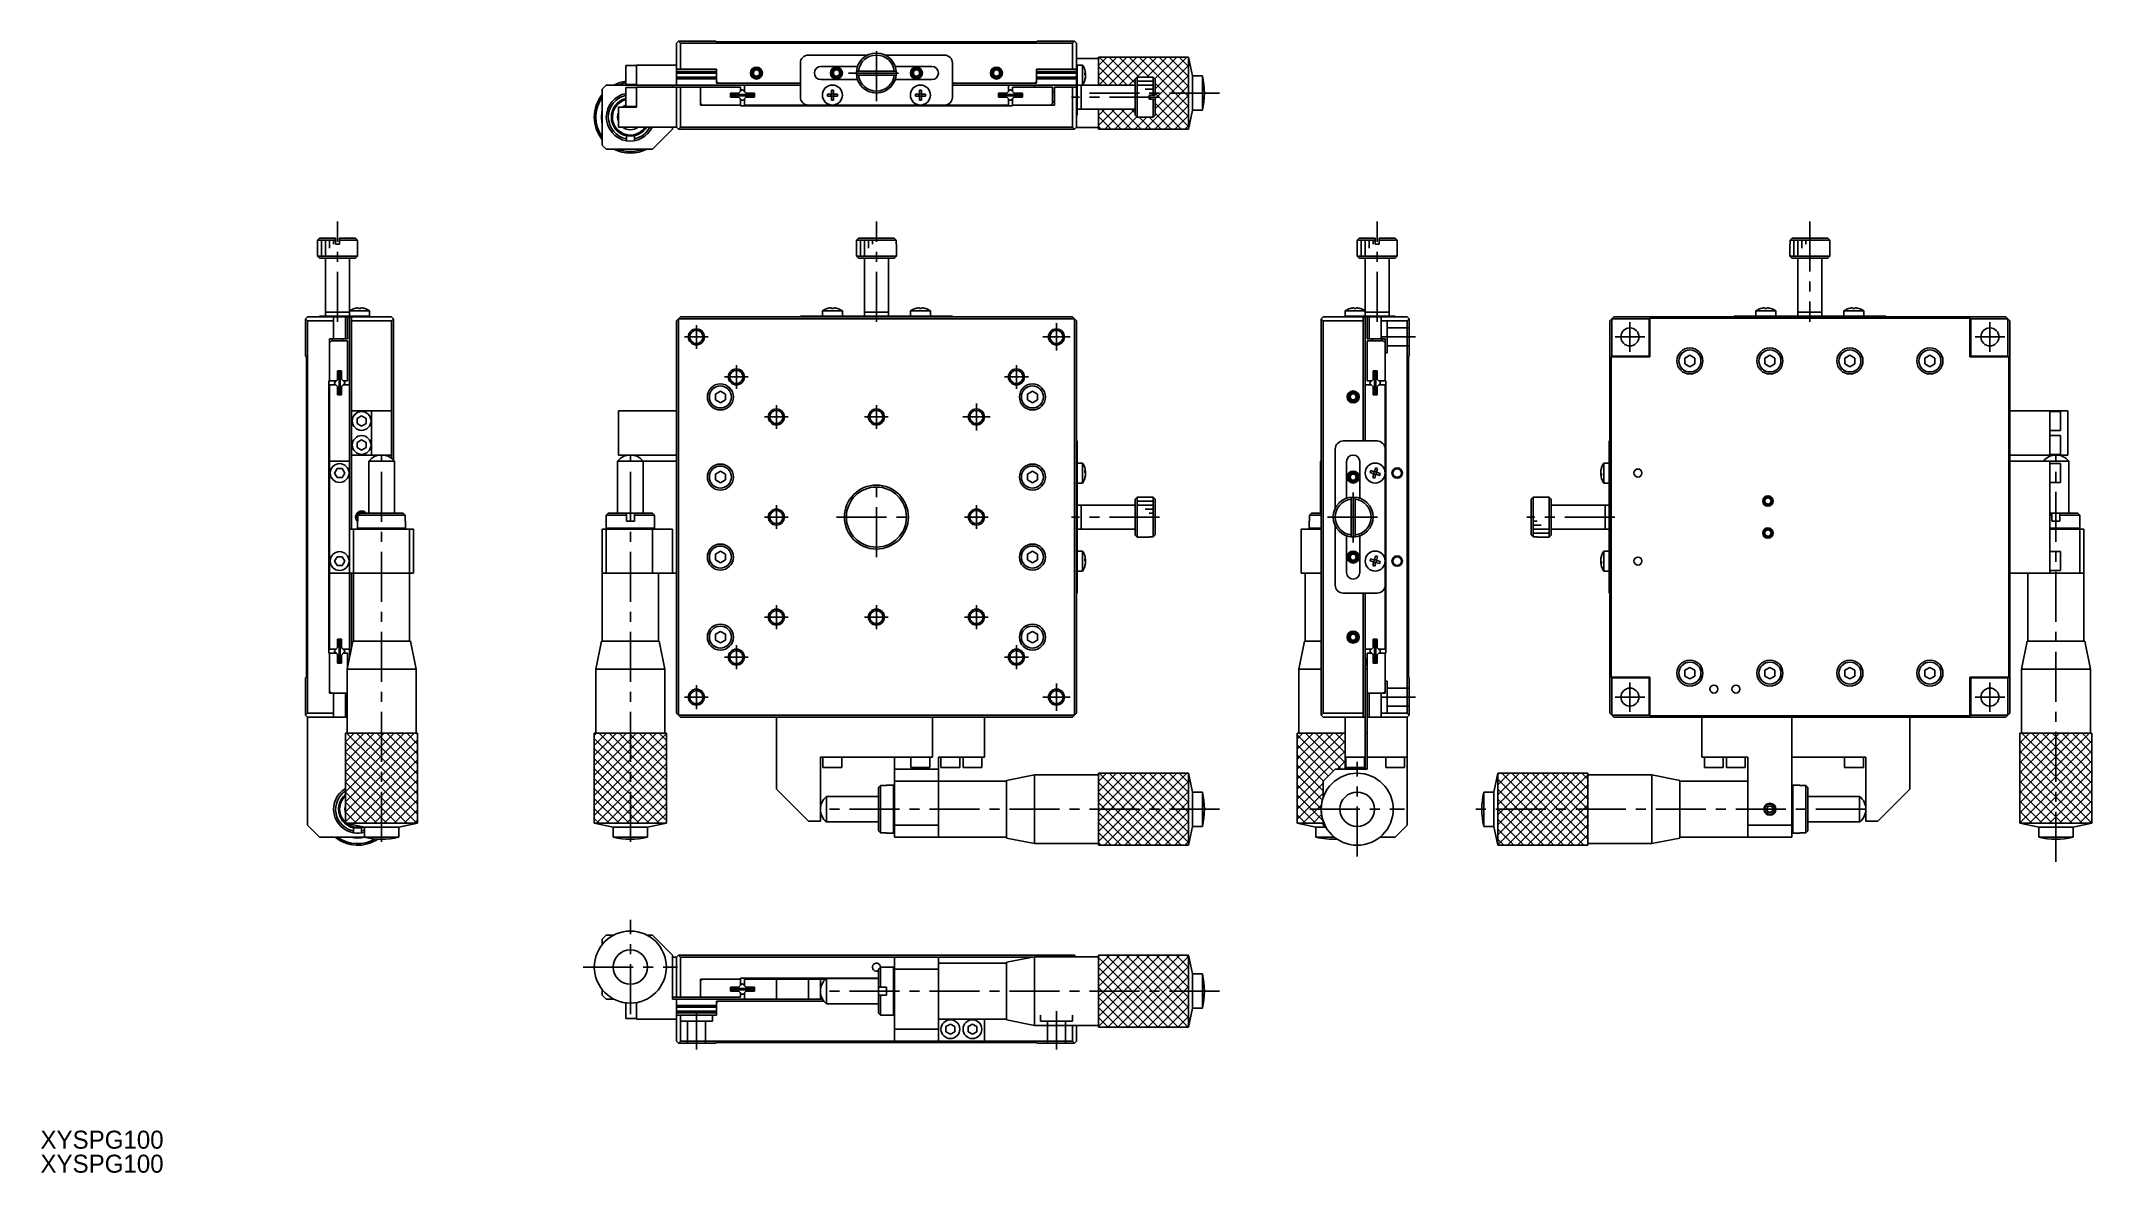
# Model space of a CAD drawing. Extents: x -119 to 394, y -6 to 277.
import ezdxf

# ---------------------------------------------------------------- set-up
doc = ezdxf.new("R2010")
doc.units = 0
doc.header["$LTSCALE"] = 10
doc.linetypes.add('CENTER', pattern=[2, 1.25, -0.25, 0.25, -0.25])
doc.linetypes.add('DASHED', pattern=[3.5, 2, -1.5])
doc.layers.get('0').update_dxf_attribs({"linetype": 'CONTINUOUS'})
doc.layers.add('CENTER', color=1, linetype='CENTER')
doc.styles.get("Standard").update_dxf_attribs({"font": 'FGP教科書体NT-M'})

msp = doc.modelspace()

# ---------------------------------------------------------------- texts
at = {"color": 7}
for p in [(-118.871832, 0.241506), (-118.871832, -5.758494)]:
    msp.add_text('XYSPG100', height=4.5, dxfattribs=at).set_placement(p)

# ---------------------------------------------------------------- linework, layer by layer
at = {"color": 7, "linetype": 'CONTINUOUS'}
for p, q in [((40.06374, 276.48294), (40.56374, 276.98294)), ((40.56374, 276.98294), (41.06374, 276.48294)), ((40.56374, 276.98294), (49.86374, 276.98294)), ((50.06374, 276.78294), (49.86374, 276.98294)), ((130.26374, 276.98294), (130.06374, 276.78294)), ((130.26374, 276.98294), (139.56374, 276.98294)), ((139.06374, 276.48294), (139.56374, 276.98294)), ((139.56374, 276.98294), (140.06374, 276.48294)), ((40.06374, 265.98294), (40.06374, 276.48294)), ((41.06374, 276.48294), (41.06374, 269.98294)), ((139.06374, 276.48294), (41.06374, 276.48294)), ((130.06374, 276.78294), (50.06374, 276.78294)), ((87.884291, 273.48294), (73.06374, 273.48294)), ((107.06374, 273.48294), (92.24319, 273.48294)), ((139.06374, 269.98294), (139.06374, 276.48294)), ((140.06374, 276.48294), (140.06374, 255.48294)), ((145.56374, 272.58294), (140.06374, 272.58294)), ((169.06374, 268.28294), (168.06374, 272.98294)), ((30.06374, 270.83294), (27.46374, 270.832941)), ((27.46374, 270.832941), (27.46374, 266.132941)), ((30.06374, 265.98294), (30.06374, 270.98294)), ((30.06374, 270.98294), (40.06374, 270.98294)), ((40.06374, 269.98294), (50.06374, 269.98294)), ((40.06374, 269.397154), (50.06374, 269.397154)), ((50.06374, 268.98294), (40.06374, 268.98294)), ((40.06374, 267.98294), (50.06374, 267.98294)), ((50.06374, 267.568727), (40.06374, 267.568727)), ((50.06374, 269.98294), (50.06374, 266.48294)), ((50.06374, 266.98294), (50.56374, 266.48294)), ((59.31374, 269.415953), (60.06374, 269.848966)), ((59.31374, 268.549928), (59.31374, 269.415953)), ((59.31374, 268.549928), (60.06374, 268.116915)), ((60.06374, 269.848966), (60.81374, 269.415953)), ((60.06374, 268.116915), (60.81374, 268.549928)), ((60.81374, 269.415953), (60.81374, 268.549928)), ((71.06374, 262.98294), (71.06374, 271.48294)), ((76.21374, 270.63294), (85.343836, 270.63294)), ((85.343836, 267.33294), (76.21374, 267.33294)), ((79.31374, 269.415953), (80.06374, 269.848966)), ((79.31374, 268.549928), (79.31374, 269.415953)), ((79.31374, 268.549928), (80.06374, 268.116915)), ((80.06374, 269.848966), (80.81374, 269.415953)), ((80.06374, 268.116915), (80.81374, 268.549928)), ((80.81374, 269.415953), (80.81374, 268.549928)), ((95.038678, 269.48294), (85.088803, 269.48294)), ((95.038678, 268.48294), (85.088803, 268.48294)), ((94.783645, 270.63294), (103.91374, 270.63294)), ((103.91374, 267.33294), (94.783645, 267.33294)), ((99.31374, 269.415953), (100.06374, 269.848966)), ((99.31374, 268.549928), (99.31374, 269.415953)), ((99.31374, 268.549928), (100.06374, 268.116915)), ((100.06374, 269.848966), (100.81374, 269.415953)), ((100.06374, 268.116915), (100.81374, 268.549928)), ((100.81374, 269.415953), (100.81374, 268.549928)), ((109.06374, 262.98294), (109.06374, 271.48294)), ((119.31374, 269.415953), (120.06374, 269.848966)), ((119.31374, 268.549928), (119.31374, 269.415953)), ((119.31374, 268.549928), (120.06374, 268.116915)), ((120.06374, 269.848966), (120.81374, 269.415953)), ((120.06374, 268.116915), (120.81374, 268.549928)), ((120.81374, 269.415953), (120.81374, 268.549928)), ((129.56374, 266.48294), (130.06374, 266.98294)), ((130.06374, 266.48294), (130.06374, 269.98294)), ((130.06374, 269.98294), (140.06374, 269.98294)), ((130.06374, 269.397154), (140.06374, 269.397154)), ((140.06374, 268.98294), (130.06374, 268.98294)), ((130.06374, 267.98294), (140.06374, 267.98294)), ((140.06374, 267.568727), (130.06374, 267.568727)), ((141.605398, 270.98294), (140.06374, 270.98294)), ((140.21374, 270.983126), (140.21374, 258.483126)), ((141.605398, 270.98294), (141.605398, 265.98294)), ((142.176321, 268.574287), (142.176321, 269.074769)), ((142.176321, 269.074769), (142.290753, 268.940581)), ((142.290753, 268.440099), (142.176321, 268.574287)), ((142.176321, 267.342157), (142.290753, 267.818018)), ((142.260589, 267.524962), (142.176321, 267.201027)), ((142.176321, 267.201027), (142.176321, 267.342157)), ((142.348693, 268.662616), (142.180289, 268.662616)), ((142.348693, 268.803747), (142.183125, 268.803747)), ((142.348693, 268.803747), (142.260589, 269.440919)), ((142.348693, 268.662616), (142.260589, 268.48294)), ((142.348693, 268.162134), (142.260589, 267.524962)), ((142.290753, 268.940581), (142.348693, 268.803747)), ((142.348693, 268.303265), (142.290753, 268.440099)), ((142.290753, 267.818018), (142.348693, 268.303265)), ((142.337782, 268.803747), (142.348693, 268.662616)), ((142.348693, 268.162134), (142.337782, 268.162134)), ((155.21374, 267.982941), (155.21374, 257.982941)), ((159.21374, 263.482941), (159.21374, 267.982941)), ((169.06374, 259.68294), (169.06374, 268.28294)), ((171.56374, 268.28294), (169.06374, 268.28294)), ((171.56374, 268.28294), (171.56374, 259.68294)), ((22.56374, 265.98294), (21.56374, 264.98294)), ((21.56374, 264.98294), (21.56374, 250.98294)), ((22.56374, 265.98294), (71.06374, 265.98294)), ((27.46374, 266.132941), (30.06374, 266.13294)), ((27.46374, 265.33294), (27.46374, 260.63294)), ((30.06374, 265.33294), (27.46374, 265.33294)), ((30.06374, 265.48294), (30.06374, 260.48294)), ((56.06374, 265.48294), (30.06374, 265.48294)), ((39.06374, 265.98294), (39.06374, 265.48294)), ((40.06374, 255.48294), (40.06374, 265.48294)), ((41.06374, 265.48294), (41.06374, 255.48294)), ((46.06374, 260.98294), (46.06374, 265.48294)), ((46.06374, 261.48294), (46.56374, 260.98294)), ((50.06374, 266.48294), (71.06374, 266.48294)), ((53.56374, 263.98294), (55.649527, 263.98294)), ((53.56374, 262.98294), (53.56374, 263.98294)), ((55.649527, 262.98294), (53.56374, 262.98294)), ((53.76374, 263.33294), (53.76374, 263.63294)), ((59.36374, 263.63294), (53.76374, 263.63294)), ((59.36374, 263.33294), (53.76374, 263.33294)), ((56.386964, 264.720377), (55.326303, 263.659717)), ((55.326303, 263.306164), (56.386964, 262.245504)), ((55.370237, 263.33294), (56.457674, 262.245504)), ((56.06374, 264.397154), (56.06374, 265.48294)), ((56.06374, 260.78294), (56.06374, 262.568727)), ((57.757243, 263.63294), (56.669806, 264.720377)), ((57.801177, 263.659717), (56.740517, 264.720377)), ((56.740517, 262.245504), (57.801177, 263.306164)), ((57.06374, 264.397154), (57.06374, 265.98294)), ((57.06374, 260.98294), (57.06374, 262.568727)), ((57.477954, 263.98294), (59.56374, 263.98294)), ((59.56374, 262.98294), (57.477954, 262.98294)), ((59.36374, 263.63294), (59.36374, 263.33294)), ((59.56374, 263.98294), (59.56374, 262.98294)), ((77.805151, 263.742941), (78.80374, 263.742941)), ((77.805151, 263.222941), (77.805151, 263.742941)), ((78.80374, 263.222941), (77.805151, 263.222941)), ((78.762365, 263.222941), (78.762365, 263.742941)), ((78.80374, 264.74153), (79.32374, 264.74153)), ((78.80374, 263.74294), (78.80374, 264.74153)), ((78.80374, 263.784315), (79.32374, 263.784315)), ((78.80374, 262.224351), (78.80374, 263.22294)), ((79.32374, 263.181566), (78.80374, 263.181566)), ((79.32374, 262.224351), (78.80374, 262.224351)), ((79.32374, 264.74153), (79.32374, 263.74294)), ((79.32374, 263.742941), (80.32233, 263.742941)), ((80.32233, 263.22294), (79.32374, 263.222941)), ((79.32374, 263.22294), (79.32374, 262.224351)), ((79.365115, 263.742941), (79.365115, 263.222941)), ((80.32233, 263.74294), (80.32233, 263.22294)), ((99.805151, 263.742941), (100.80374, 263.742941)), ((99.805151, 263.222941), (99.805151, 263.742941)), ((100.80374, 263.222941), (99.805151, 263.222941)), ((100.762365, 263.222941), (100.762365, 263.742941)), ((100.80374, 264.74153), (101.32374, 264.74153)), ((100.80374, 263.74294), (100.80374, 264.74153)), ((100.80374, 263.784315), (101.32374, 263.784315)), ((100.80374, 262.224351), (100.80374, 263.22294)), ((101.32374, 263.181566), (100.80374, 263.181566)), ((101.32374, 262.224351), (100.80374, 262.224351)), ((101.32374, 264.74153), (101.32374, 263.74294)), ((101.32374, 263.742941), (102.32233, 263.742941)), ((102.32233, 263.22294), (101.32374, 263.222941)), ((101.32374, 263.22294), (101.32374, 262.224351)), ((101.365115, 263.742941), (101.365115, 263.222941)), ((102.32233, 263.74294), (102.32233, 263.22294)), ((109.06374, 266.48294), (130.06374, 266.48294)), ((109.06374, 265.98294), (140.06374, 265.98294)), ((120.56374, 263.98294), (122.649527, 263.98294)), ((120.56374, 262.98294), (120.56374, 263.98294)), ((122.649527, 262.98294), (120.56374, 262.98294)), ((120.763741, 263.63294), (126.363741, 263.63294)), ((120.763741, 263.63294), (120.763741, 263.33294)), ((120.763741, 263.33294), (126.363741, 263.33294)), ((123.386964, 264.720377), (122.326304, 263.659717)), ((122.326304, 263.306164), (123.386964, 262.245504)), ((122.370238, 263.63294), (123.457675, 264.720377)), ((122.56374, 263.897154), (122.56374, 263.98294)), ((122.56374, 262.98294), (122.56374, 263.068727)), ((123.06374, 265.98294), (123.06374, 264.397154)), ((123.06374, 262.568727), (123.06374, 260.98294)), ((124.757243, 263.33294), (123.669807, 262.245504)), ((124.801177, 263.659717), (123.740517, 264.720377)), ((123.740517, 262.245504), (124.801177, 263.306164)), ((124.06374, 264.397154), (124.06374, 265.48294)), ((124.06374, 265.48294), (134.06374, 265.48294)), ((124.06374, 262.568727), (124.06374, 260.78294)), ((126.56374, 263.98294), (124.477954, 263.98294)), ((124.477954, 262.98294), (126.56374, 262.98294)), ((126.363741, 263.33294), (126.363741, 263.63294)), ((126.56374, 262.98294), (126.56374, 263.98294)), ((129.56374, 265.48294), (129.56374, 265.98294)), ((134.06374, 261.48294), (133.56374, 260.98294)), ((134.06374, 261.48294), (134.06374, 265.48294)), ((134.56374, 264.453565), (134.093115, 263.98294)), ((134.093115, 261.98294), (134.093115, 263.98294)), ((134.093115, 261.98294), (134.56374, 261.512316)), ((134.56374, 265.48294), (134.56374, 260.98294)), ((140.06374, 265.48294), (134.56374, 265.48294)), ((139.06374, 255.48294), (139.06374, 265.48294)), ((141.605398, 265.982941), (140.21374, 265.982941)), ((141.21374, 259.982941), (141.21374, 265.982941)), ((158.21374, 263.482941), (159.21374, 263.482941)), ((159.21374, 257.982941), (159.21374, 262.482941)), ((159.21374, 262.482941), (159.71374, 262.482941)), ((25.56374, 260.48294), (25.56374, 255.48294)), ((30.06374, 260.48294), (25.56374, 260.48294)), ((27.46374, 260.63294), (30.06374, 260.63294)), ((56.06374, 260.98294), (46.06374, 260.98294)), ((124.06374, 260.78294), (56.06374, 260.78294)), ((123.06374, 260.98294), (57.06374, 260.98294)), ((77.63092, 260.98294), (77.63092, 260.80794)), ((77.63092, 260.80794), (84.56374, 260.80794)), ((84.56374, 260.98294), (84.56374, 260.78294)), ((87.56374, 260.78294), (87.56374, 260.98294)), ((87.56374, 260.80794), (90.56374, 260.80794)), ((90.56374, 260.78294), (90.56374, 260.98294)), ((91.06374, 260.98294), (91.06374, 260.78294)), ((92.56374, 260.98294), (92.56374, 260.78294)), ((95.56374, 260.78294), (95.56374, 260.98294)), ((105.56374, 260.98294), (105.56374, 260.78294)), ((122.56374, 260.78294), (122.56374, 260.98294)), ((134.56374, 260.98294), (124.06374, 260.98294)), ((140.21374, 258.483126), (140.06374, 258.483126)), ((140.21374, 259.982941), (141.21374, 259.982941)), ((168.06374, 254.98294), (169.06374, 259.68294)), ((169.06374, 259.68294), (171.56374, 259.68294)), ((25.56374, 255.48294), (40.06374, 255.48294)), ((27.56374, 253.595458), (27.56374, 252.066861)), ((29.56374, 252.066861), (29.56374, 253.595458)), ((34.06374, 249.98294), (39.06374, 254.98294)), ((39.06374, 255.48294), (39.06374, 254.98294)), ((40.56374, 254.98294), (40.06374, 255.48294)), ((41.06374, 255.48294), (40.56374, 254.98294)), ((139.56374, 254.98294), (40.56374, 254.98294)), ((41.06374, 255.48294), (139.06374, 255.48294)), ((139.56374, 254.98294), (139.06374, 255.48294)), ((140.06374, 255.48294), (139.56374, 254.98294)), ((139.96374, 255.38294), (145.56374, 255.38294)), ((21.56374, 250.98294), (22.56374, 249.98294)), ((22.56374, 249.98294), (34.06374, 249.98294)), ((-49.094798, 227.705492), (-49.594798, 227.205492)), ((-45.094798, 227.205492), (-49.594798, 227.205492)), ((-49.594798, 227.205492), (-49.594798, 223.205492)), ((-49.094798, 227.705492), (-45.094798, 227.705492)), ((-45.094798, 227.705492), (-45.094798, 226.205492)), ((-44.094798, 226.205492), (-45.094798, 226.205492)), ((-44.094798, 227.705492), (-40.094798, 227.705492)), ((-44.094798, 226.205492), (-44.094798, 227.705492)), ((-39.594798, 227.205492), (-44.094798, 227.205492)), ((-39.594798, 227.205492), (-40.094798, 227.705492)), ((-39.594798, 223.205492), (-39.594798, 227.205492)), ((85.088803, 226.205492), (85.06374, 226.205492)), ((85.06374, 226.205492), (85.06374, 223.205492)), ((85.088803, 227.205492), (85.591604, 227.705492)), ((85.088803, 227.205492), (85.088803, 226.205492)), ((95.038678, 227.205492), (85.088803, 227.205492)), ((85.591604, 227.705492), (94.535876, 227.705492)), ((94.535876, 227.705492), (95.038678, 227.205492)), ((95.038678, 226.205492), (95.038678, 227.205492)), ((95.06374, 226.205492), (95.038678, 226.205492)), ((95.06374, 223.205492), (95.06374, 226.205492)), ((210.739364, 227.705492), (210.239364, 227.205492)), ((214.739364, 227.205492), (210.239364, 227.205492)), ((210.239364, 227.205492), (210.239364, 223.205492)), ((210.739364, 227.705492), (214.739364, 227.705492)), ((214.739364, 227.705492), (214.739364, 226.205492)), ((215.739364, 226.205492), (214.739364, 226.205492)), ((215.739364, 227.705492), (219.739364, 227.705492)), ((215.739364, 226.205492), (215.739364, 227.705492)), ((220.239364, 227.205492), (215.739364, 227.205492)), ((220.239364, 227.205492), (219.739364, 227.705492)), ((220.239364, 223.205492), (220.239364, 227.205492)), ((318.428321, 226.205492), (318.403258, 226.205492)), ((318.403258, 226.205492), (318.403258, 223.205492)), ((318.428321, 227.205492), (318.931122, 227.705492)), ((318.428321, 227.205492), (318.428321, 226.205492)), ((328.378196, 227.205492), (318.428321, 227.205492)), ((318.931122, 227.705492), (327.875394, 227.705492)), ((327.875394, 227.705492), (328.378196, 227.205492)), ((328.378196, 226.205492), (328.378196, 227.205492)), ((328.403258, 226.205492), (328.378196, 226.205492)), ((328.403258, 223.205492), (328.403258, 226.205492)), ((-49.594798, 223.205492), (-49.094798, 222.705492)), ((-49.594798, 223.205492), (-39.594798, 223.205492)), ((-40.094798, 222.705492), (-49.094798, 222.705492)), ((-47.594798, 222.705492), (-47.594798, 208.205492)), ((-41.594798, 208.205492), (-41.594798, 222.705492)), ((-40.094798, 222.705492), (-39.594798, 223.205492)), ((85.06374, 223.205492), (95.06374, 223.205492)), ((85.06374, 223.205492), (85.56374, 222.705492)), ((94.56374, 222.705492), (85.56374, 222.705492)), ((87.06374, 222.705492), (87.06374, 208.205492)), ((93.06374, 208.205492), (93.06374, 222.705492)), ((94.56374, 222.705492), (95.06374, 223.205492)), ((210.239364, 223.205492), (220.239364, 223.205492)), ((210.239364, 223.205492), (210.739364, 222.705492)), ((219.739364, 222.705492), (210.739364, 222.705492)), ((212.239364, 222.705492), (212.239364, 208.205492)), ((218.239364, 208.205492), (218.239364, 222.705492)), ((219.739364, 222.705492), (220.239364, 223.205492)), ((318.403258, 223.205492), (328.403258, 223.205492)), ((318.403258, 223.205492), (318.903258, 222.705492)), ((327.903258, 222.705492), (318.903258, 222.705492)), ((320.403258, 222.705492), (320.403258, 208.205492)), ((326.403258, 208.205492), (326.403258, 222.705492)), ((327.903258, 222.705492), (328.403258, 223.205492)), ((-39.354798, 210.168073), (-39.354798, 210.340445)), ((-38.834798, 210.340445), (-38.834798, 210.168073)), ((78.80374, 210.168073), (78.80374, 210.340445)), ((79.32374, 210.340445), (79.32374, 210.168073)), ((100.80374, 210.168073), (100.80374, 210.340445)), ((101.32374, 210.340445), (101.32374, 210.168073)), ((209.479364, 210.168073), (209.479364, 210.340445)), ((209.999364, 210.340445), (209.999364, 210.168073)), ((312.143258, 210.168073), (312.143258, 210.340445)), ((312.663258, 210.340445), (312.663258, 210.168073)), ((334.143258, 210.168073), (334.143258, 210.340445)), ((334.663258, 210.340445), (334.663258, 210.168073)), ((-52.594798, 207.555492), (-52.094798, 208.055492)), ((-52.094798, 207.055492), (-52.594798, 207.555492)), ((-52.594798, 198.255492), (-52.594798, 207.555492)), ((-52.094798, 208.055492), (-31.094798, 208.055492)), ((-45.594798, 207.055492), (-52.094798, 207.055492)), ((-52.094798, 207.055492), (-52.094798, 109.055492)), ((-49.094798, 208.055492), (-49.094798, 208.205492)), ((-36.594798, 208.205492), (-49.094798, 208.205492)), ((-41.594798, 209.205492), (-47.594798, 209.205492)), ((-45.594798, 202.555492), (-45.594798, 208.055492)), ((-42.594798, 202.555492), (-42.594798, 208.055492)), ((-42.094798, 208.055492), (-42.094798, 202.555492)), ((-41.594798, 209.59715), (-36.594798, 209.59715)), ((-41.594798, 208.055492), (-41.594798, 123.055492)), ((-41.094798, 208.055492), (-41.094798, 155.055492)), ((-31.094798, 207.055492), (-41.094798, 207.055492)), ((-40.353388, 210.168073), (-40.356731, 210.174928)), ((-38.834798, 210.168073), (-39.354798, 210.168073)), ((-37.832865, 210.174928), (-37.836209, 210.168073)), ((-36.594798, 208.055492), (-36.594798, 209.59715)), ((-31.094798, 208.055492), (-30.594798, 207.555492)), ((-30.594798, 207.555492), (-31.094798, 207.055492)), ((-31.094798, 172.677835), (-31.094798, 207.055492)), ((-30.594798, 207.555492), (-30.594798, 172.201087)), ((41.06374, 208.055492), (40.06374, 207.055492)), ((40.06374, 109.055492), (40.06374, 207.055492)), ((40.56374, 207.555492), (40.56374, 108.555492)), ((139.56374, 207.555492), (40.56374, 207.555492)), ((41.06374, 208.055492), (139.06374, 208.055492)), ((71.06374, 208.055492), (71.06374, 208.205492)), ((71.06374, 208.205492), (109.06374, 208.205492)), ((76.56374, 209.59715), (81.56374, 209.59715)), ((76.56374, 209.59715), (76.56374, 208.205492)), ((77.805151, 210.168073), (77.801807, 210.174928)), ((79.32374, 210.168073), (78.80374, 210.168073)), ((80.325673, 210.174928), (80.32233, 210.168073)), ((81.56374, 208.205492), (81.56374, 209.59715)), ((93.06374, 209.205492), (87.06374, 209.205492)), ((98.56374, 209.59715), (103.56374, 209.59715)), ((98.56374, 209.59715), (98.56374, 208.205492)), ((99.805151, 210.168073), (99.801807, 210.174928)), ((101.32374, 210.168073), (100.80374, 210.168073)), ((102.325673, 210.174928), (102.32233, 210.168073)), ((103.56374, 208.205492), (103.56374, 209.59715)), ((109.06374, 208.205492), (109.06374, 208.055492)), ((140.06374, 207.055492), (139.06374, 208.055492)), ((139.56374, 108.555492), (139.56374, 207.555492)), ((140.06374, 207.055492), (140.06374, 109.055492)), ((201.239364, 207.555492), (201.739364, 208.055492)), ((201.739364, 207.055492), (201.239364, 207.555492)), ((201.239364, 108.555492), (201.239364, 207.555492)), ((201.739364, 208.055492), (222.739364, 208.055492)), ((211.739364, 207.055492), (201.739364, 207.055492)), ((201.739364, 207.055492), (201.739364, 109.055492)), ((207.239364, 209.59715), (212.239364, 209.59715)), ((207.239364, 209.59715), (207.239364, 208.055492)), ((207.239364, 208.205492), (219.739364, 208.205492)), ((208.480774, 210.168073), (208.477431, 210.174928)), ((209.999364, 210.168073), (209.479364, 210.168073)), ((211.001297, 210.174928), (210.997953, 210.168073)), ((211.739364, 177.055547), (211.739364, 208.055492)), ((218.239364, 209.205492), (212.239364, 209.205492)), ((212.239364, 177.055547), (212.239364, 208.055492)), ((212.739364, 202.555492), (212.739364, 208.055492)), ((213.239364, 208.055492), (213.239364, 202.555492)), ((216.239364, 202.555492), (216.239364, 208.055492)), ((222.739364, 207.055492), (216.239364, 207.055492)), ((219.739364, 208.205492), (219.739364, 208.055492)), ((222.739364, 208.055492), (223.239364, 207.555492)), ((223.239364, 207.555492), (222.739364, 207.055492)), ((222.739364, 109.055492), (222.739364, 207.055492)), ((223.239364, 207.555492), (223.239364, 198.255492)), ((274.403258, 208.055492), (273.403258, 207.055492)), ((273.403258, 109.055492), (273.403258, 207.055492)), ((273.903258, 207.555492), (273.903258, 198.255492)), ((283.203258, 207.555492), (273.903258, 207.555492)), ((274.403258, 208.055492), (372.403258, 208.055492)), ((283.203258, 207.555492), (283.403258, 207.755492)), ((283.203258, 198.255492), (283.203258, 207.555492)), ((283.403258, 207.755492), (363.403258, 207.755492)), ((283.403258, 207.755492), (283.403258, 198.055492)), ((304.403258, 208.055492), (304.403258, 208.205492)), ((304.403258, 208.205492), (342.403258, 208.205492)), ((309.903258, 209.59715), (314.903258, 209.59715)), ((309.903258, 209.59715), (309.903258, 208.205492)), ((311.144669, 210.168073), (311.141325, 210.174928)), ((312.663258, 210.168073), (312.143258, 210.168073)), ((313.665191, 210.174928), (313.661848, 210.168073)), ((314.903258, 208.205492), (314.903258, 209.59715)), ((326.403258, 209.205492), (320.403258, 209.205492)), ((331.903258, 209.59715), (336.903258, 209.59715)), ((331.903258, 209.59715), (331.903258, 208.205492)), ((333.144669, 210.168073), (333.141325, 210.174928)), ((334.663258, 210.168073), (334.143258, 210.168073)), ((335.665191, 210.174928), (335.661848, 210.168073)), ((336.903258, 208.205492), (336.903258, 209.59715)), ((342.403258, 208.205492), (342.403258, 208.055492)), ((363.403258, 207.755492), (363.603258, 207.555492)), ((363.403258, 207.755492), (363.403258, 198.055492)), ((372.903258, 207.555492), (363.603258, 207.555492)), ((363.603258, 207.555492), (363.603258, 198.255492)), ((373.403258, 207.055492), (372.403258, 208.055492)), ((372.903258, 198.255492), (372.903258, 207.555492)), ((373.403258, 207.055492), (373.403258, 109.055492)), ((-46.594798, 192.055492), (-46.594798, 202.555492)), ((-42.094798, 202.555492), (-46.594798, 202.555492)), ((-46.094798, 202.055492), (-46.594798, 201.555492)), ((-46.094798, 202.555492), (-45.594798, 202.055492)), ((-46.094798, 202.055492), (-42.094798, 202.055492)), ((-43.594798, 202.055492), (-43.094798, 202.555492)), ((-42.094798, 192.055492), (-42.094798, 202.055492)), ((217.239364, 202.555492), (212.739364, 202.555492)), ((212.739364, 202.055492), (212.739364, 192.055492)), ((216.739364, 202.055492), (212.739364, 202.055492)), ((213.739364, 202.555492), (214.239364, 202.055492)), ((216.239364, 202.055492), (216.739364, 202.555492)), ((217.239364, 201.555492), (216.739364, 202.055492)), ((217.239364, 202.555492), (217.239364, 192.055492)), ((-52.594798, 198.255492), (-52.394798, 198.055492)), ((-52.394798, 198.055492), (-52.394798, 118.055492)), ((223.039364, 198.055492), (223.239364, 198.255492)), ((223.039364, 118.055492), (223.039364, 198.055492)), ((273.703258, 198.055492), (273.903258, 198.255492)), ((273.703258, 118.055492), (273.703258, 198.055492)), ((283.403258, 198.055492), (273.703258, 198.055492)), ((273.903258, 198.255492), (283.203258, 198.255492)), ((283.203258, 198.255492), (283.403258, 198.055492)), ((293.403258, 198.498868), (292.153258, 197.77718)), ((292.153258, 197.77718), (292.153258, 196.333804)), ((292.153258, 196.333804), (293.403258, 195.612116)), ((293.403258, 198.498868), (294.653258, 197.77718)), ((294.653258, 196.333804), (293.403258, 195.612116)), ((294.653258, 197.77718), (294.653258, 196.333804)), ((313.403258, 198.498868), (312.153258, 197.77718)), ((312.153258, 197.77718), (312.153258, 196.333804)), ((312.153258, 196.333804), (313.403258, 195.612116)), ((313.403258, 198.498868), (314.653258, 197.77718)), ((314.653258, 196.333804), (313.403258, 195.612116)), ((314.653258, 197.77718), (314.653258, 196.333804)), ((333.403258, 198.498868), (332.153258, 197.77718)), ((332.153258, 197.77718), (332.153258, 196.333804)), ((332.153258, 196.333804), (333.403258, 195.612116)), ((333.403258, 198.498868), (334.653258, 197.77718)), ((334.653258, 196.333804), (333.403258, 195.612116)), ((334.653258, 197.77718), (334.653258, 196.333804)), ((353.403258, 198.498868), (352.153258, 197.77718)), ((352.153258, 197.77718), (352.153258, 196.333804)), ((352.153258, 196.333804), (353.403258, 195.612116)), ((353.403258, 198.498868), (354.653258, 197.77718)), ((354.653258, 196.333804), (353.403258, 195.612116)), ((354.653258, 197.77718), (354.653258, 196.333804)), ((363.403258, 198.055492), (363.603258, 198.255492)), ((373.103258, 198.055492), (363.403258, 198.055492)), ((363.603258, 198.255492), (372.903258, 198.255492)), ((372.903258, 198.255492), (373.103258, 198.055492)), ((373.103258, 198.055492), (373.103258, 118.055492)), ((-46.794798, 124.055492), (-46.794798, 192.055492)), ((-46.794798, 192.055492), (-45.009012, 192.055492)), ((-46.594798, 191.055492), (-45.009012, 191.055492)), ((-46.594798, 125.055492), (-46.594798, 191.055492)), ((-44.271575, 192.792929), (-45.332235, 191.732269)), ((-44.244798, 192.748995), (-45.332235, 191.661558)), ((-45.332235, 191.378715), (-44.271575, 190.318055)), ((-44.594798, 194.555492), (-43.594798, 194.555492)), ((-44.594798, 192.469706), (-44.594798, 194.555492)), ((-44.594798, 188.555492), (-44.594798, 190.641279)), ((-44.244798, 194.355492), (-43.944798, 194.355492)), ((-44.244798, 188.755492), (-44.244798, 194.355492)), ((-43.944798, 188.755492), (-43.944798, 194.355492)), ((-43.944798, 190.361989), (-42.857361, 191.449426)), ((-42.857361, 191.732269), (-43.918021, 192.792929)), ((-43.918021, 190.318055), (-42.857361, 191.378715)), ((-43.594798, 194.555492), (-43.594798, 192.469706)), ((-43.594798, 190.641279), (-43.594798, 188.555492)), ((-43.180585, 192.055492), (-42.094798, 192.055492)), ((-43.180585, 191.055492), (-41.594798, 191.055492)), ((212.239364, 191.055492), (213.82515, 191.055492)), ((213.82515, 192.055492), (212.739364, 192.055492)), ((214.562587, 192.792929), (213.501927, 191.732269)), ((214.589364, 192.748995), (213.501927, 191.661558)), ((213.501927, 191.378715), (214.562587, 190.318055)), ((214.239364, 194.555492), (215.239364, 194.555492)), ((214.239364, 192.469706), (214.239364, 194.555492)), ((214.239364, 188.555492), (214.239364, 190.641279)), ((214.589364, 188.755492), (214.589364, 194.355492)), ((214.589364, 194.355492), (214.889364, 194.355492)), ((214.889364, 188.755492), (214.889364, 194.355492)), ((214.889364, 190.361989), (215.976801, 191.449426)), ((215.976801, 191.732269), (214.916141, 192.792929)), ((214.916141, 190.318055), (215.976801, 191.378715)), ((215.239364, 194.555492), (215.239364, 192.469706)), ((215.239364, 190.641279), (215.239364, 188.555492)), ((215.653577, 192.055492), (217.439364, 192.055492)), ((215.653577, 191.055492), (217.239364, 191.055492)), ((217.239364, 191.055492), (217.239364, 175.082751)), ((217.439364, 192.055492), (217.439364, 124.055492)), ((-43.594798, 188.555492), (-44.594798, 188.555492)), ((-43.944798, 188.755492), (-44.244798, 188.755492)), ((-41.094798, 184.555492), (-31.094798, 184.555492)), ((-36.094798, 184.555492), (-36.094798, 173.555492)), ((25.56374, 184.555492), (40.06374, 184.555492)), ((25.56374, 173.555492), (25.56374, 184.555492)), ((49.81374, 188.77718), (51.06374, 189.498868)), ((49.81374, 187.333804), (49.81374, 188.77718)), ((51.06374, 186.612116), (49.81374, 187.333804)), ((51.06374, 189.498868), (52.31374, 188.77718)), ((52.31374, 187.333804), (51.06374, 186.612116)), ((52.31374, 188.77718), (52.31374, 187.333804)), ((127.81374, 188.77718), (129.06374, 189.498868)), ((127.81374, 187.333804), (127.81374, 188.77718)), ((129.06374, 186.612116), (127.81374, 187.333804)), ((129.06374, 189.498868), (130.31374, 188.77718)), ((130.31374, 187.333804), (129.06374, 186.612116)), ((130.31374, 188.77718), (130.31374, 187.333804)), ((208.373338, 188.055492), (208.806351, 188.805492)), ((208.806351, 187.305492), (208.373338, 188.055492)), ((208.806351, 188.805492), (209.672377, 188.805492)), ((209.672377, 187.305492), (208.806351, 187.305492)), ((209.672377, 188.805492), (210.105389, 188.055492)), ((210.105389, 188.055492), (209.672377, 187.305492)), ((215.239364, 188.555492), (214.239364, 188.555492)), ((214.889364, 188.755492), (214.589364, 188.755492)), ((373.403258, 184.555492), (387.903258, 184.555492)), ((383.403258, 173.555492), (383.403258, 184.555492)), ((387.903258, 184.555492), (387.903258, 173.555492)), ((-39.694798, 182.690577), (-38.594798, 183.325663)), ((-39.694798, 181.420407), (-39.694798, 182.690577)), ((-39.694798, 181.420407), (-38.594798, 180.785322)), ((-38.594798, 183.325663), (-37.494798, 182.690577)), ((-38.594798, 180.785322), (-37.494798, 181.420407)), ((-37.494798, 181.420407), (-37.494798, 182.690577)), ((386.003259, 184.405492), (383.403259, 184.405492)), ((383.403259, 179.705492), (386.003259, 179.705492)), ((386.003259, 179.705492), (386.003259, 184.405492)), ((-39.694798, 176.690577), (-38.594798, 177.325663)), ((-39.694798, 175.420407), (-39.694798, 176.690577)), ((-39.694798, 175.420407), (-38.594798, 174.785322)), ((-38.594798, 177.325663), (-37.494798, 176.690577)), ((-38.594798, 174.785322), (-37.494798, 175.420407)), ((-37.494798, 175.420407), (-37.494798, 176.690577)), ((140.06374, 177.055547), (140.21374, 177.055547)), ((140.21374, 177.055547), (140.21374, 139.055547)), ((204.739549, 175.055547), (204.739549, 160.235324)), ((215.239549, 177.055547), (206.739549, 177.055547)), ((217.239549, 141.055547), (217.239549, 175.055547)), ((273.253258, 177.055547), (273.403258, 177.055547)), ((273.253258, 139.055547), (273.253258, 177.055547)), ((386.003259, 178.405492), (383.403259, 178.405492)), ((386.003259, 173.705492), (386.003259, 178.405492)), ((-41.594798, 172.055492), (-46.594798, 172.055492)), ((-44.729884, 170.155492), (-45.364969, 169.055492)), ((-44.729884, 170.155492), (-43.459713, 170.155492)), ((-43.459713, 170.155492), (-42.824628, 169.055492)), ((-31.094798, 173.555492), (-41.094798, 173.555492)), ((-36.769798, 171.988312), (-36.769798, 159.055492)), ((-30.419798, 171.988312), (-36.769798, 171.988312)), ((-30.419798, 159.055492), (-30.419798, 171.988312)), ((31.73874, 171.988312), (25.38874, 171.988312)), ((25.38874, 171.988312), (25.38874, 159.055492)), ((40.06374, 173.555492), (25.56374, 173.555492)), ((31.686114, 172.055492), (40.06374, 172.055492)), ((31.73874, 159.055492), (31.73874, 171.988312)), ((49.81374, 168.77718), (51.06374, 169.498868)), ((51.06374, 169.498868), (52.31374, 168.77718)), ((127.81374, 168.77718), (129.06374, 169.498868)), ((129.06374, 169.498868), (130.31374, 168.77718)), ((141.605398, 171.555492), (140.21374, 171.555492)), ((141.605398, 171.555492), (141.605398, 166.555492)), ((142.176321, 169.146838), (142.176321, 169.64732)), ((142.176321, 169.64732), (142.290753, 169.513133)), ((142.348693, 169.235168), (142.180289, 169.235168)), ((142.348693, 169.376298), (142.183125, 169.376298)), ((142.348693, 169.376298), (142.260589, 170.013471)), ((142.348693, 169.235168), (142.260589, 169.055492)), ((142.290753, 169.513133), (142.348693, 169.376298)), ((142.337782, 169.376298), (142.348693, 169.235168)), ((201.239364, 171.988312), (201.064364, 171.988312)), ((201.064364, 171.988312), (201.064364, 159.055492)), ((207.589549, 162.775461), (207.589549, 171.905547)), ((210.889549, 171.905547), (210.889549, 162.775332)), ((213.45745, 169.146838), (213.59858, 169.64732)), ((213.59858, 169.64732), (214.559688, 169.376298)), ((214.378736, 168.887046), (214.519866, 169.387528)), ((214.559688, 169.376298), (214.83071, 170.337406)), ((214.570917, 169.41612), (215.071399, 169.27499)), ((214.83071, 170.337406), (215.331192, 170.196276)), ((215.099992, 169.223939), (214.958862, 168.723457)), ((215.331192, 170.196276), (215.06017, 169.235168)), ((215.06017, 169.235168), (216.021278, 168.964146)), ((271.118306, 169.376298), (271.20641, 170.013471)), ((271.176245, 169.720415), (271.118306, 169.235168)), ((271.118306, 169.376298), (271.129217, 169.376298)), ((271.118306, 169.235168), (271.176245, 169.098334)), ((271.290678, 170.196276), (271.176245, 169.720415)), ((271.20641, 170.013471), (271.290678, 170.337406)), ((271.290678, 170.337406), (271.290678, 170.196276)), ((273.253258, 171.555492), (271.861601, 171.555492)), ((271.861601, 166.555492), (271.861601, 171.555492)), ((387.903258, 173.555492), (373.403258, 173.555492)), ((383.403258, 172.055492), (373.403258, 172.055492)), ((383.403258, 144.055492), (383.403258, 172.055492)), ((388.078258, 171.988312), (383.403258, 171.988312)), ((386.003258, 171.405492), (383.403258, 171.405492)), ((383.403259, 173.705492), (386.003259, 173.705492)), ((386.003258, 166.705492), (386.003258, 171.405492)), ((388.078258, 159.055492), (388.078258, 171.988312)), ((-45.364969, 169.055492), (-44.729883, 167.955492)), ((-44.729883, 167.955492), (-43.459713, 167.955492)), ((-42.824628, 169.055492), (-43.459713, 167.955492)), ((49.81374, 167.333804), (49.81374, 168.77718)), ((51.06374, 166.612116), (49.81374, 167.333804)), ((52.31374, 167.333804), (51.06374, 166.612116)), ((52.31374, 168.77718), (52.31374, 167.333804)), ((127.81374, 167.333804), (127.81374, 168.77718)), ((129.06374, 166.612116), (127.81374, 167.333804)), ((130.31374, 167.333804), (129.06374, 166.612116)), ((130.31374, 168.77718), (130.31374, 167.333804)), ((140.21374, 166.555492), (141.605398, 166.555492)), ((142.290753, 169.012651), (142.176321, 169.146838)), ((142.176321, 167.914709), (142.290753, 168.39057)), ((142.260589, 168.097513), (142.176321, 167.773578)), ((142.176321, 167.773578), (142.176321, 167.914709)), ((142.348693, 168.734686), (142.260589, 168.097513)), ((142.348693, 168.875816), (142.290753, 169.012651)), ((142.290753, 168.39057), (142.348693, 168.875816)), ((142.348693, 168.734686), (142.337782, 168.734686)), ((208.373338, 168.055492), (208.806351, 168.805492)), ((208.806351, 167.305492), (208.373338, 168.055492)), ((208.806351, 168.805492), (209.672377, 168.805492)), ((209.672377, 167.305492), (208.806351, 167.305492)), ((209.672377, 168.805492), (210.105389, 168.055492)), ((210.105389, 168.055492), (209.672377, 167.305492)), ((214.418558, 168.875816), (213.45745, 169.146838)), ((214.147536, 167.914709), (214.418558, 168.875816)), ((214.648018, 167.773578), (214.147536, 167.914709)), ((214.90781, 168.694864), (214.407328, 168.835994)), ((214.91904, 168.734686), (214.648018, 167.773578)), ((215.880147, 168.463664), (214.91904, 168.734686)), ((216.021278, 168.964146), (215.880147, 168.463664)), ((271.118306, 168.875816), (271.20641, 169.055492)), ((271.129217, 168.734686), (271.118306, 168.875816)), ((271.118306, 168.875816), (271.28671, 168.875816)), ((271.118306, 168.734686), (271.20641, 168.097513)), ((271.118306, 168.734686), (271.283874, 168.734686)), ((271.176245, 168.597852), (271.118306, 168.734686)), ((271.176245, 169.098334), (271.290678, 168.964146)), ((271.290678, 168.463664), (271.176245, 168.597852)), ((271.290678, 168.964146), (271.290678, 168.463664)), ((271.861601, 166.555492), (273.253258, 166.555492)), ((383.403258, 166.705492), (386.003258, 166.705492)), ((-46.594798, 163.555492), (-46.794798, 163.555492)), ((-46.794798, 160.555492), (-46.594798, 160.555492)), ((-39.510878, 158.555492), (-39.003125, 159.055492)), ((-39.003125, 159.055492), (-28.186471, 159.055492)), ((-28.186471, 159.055492), (-27.678718, 158.555492)), ((23.06374, 159.055492), (22.56374, 158.555492)), ((23.06374, 159.055492), (29.518378, 159.055492)), ((27.56374, 159.055492), (27.56374, 157.055492)), ((29.56374, 159.055492), (34.06374, 159.055492)), ((29.56374, 157.055492), (29.56374, 159.055492)), ((34.56374, 158.555492), (34.06374, 159.055492)), ((154.71374, 161.055492), (140.21374, 161.055492)), ((141.21374, 155.055492), (141.21374, 161.055492)), ((155.21374, 163.055492), (154.71374, 162.555492)), ((154.71374, 153.555492), (154.71374, 162.555492)), ((155.21374, 163.055492), (155.21374, 153.055492)), ((158.21374, 163.055492), (155.21374, 163.055492)), ((158.21374, 163.030429), (158.21374, 163.055492)), ((159.21374, 163.030429), (158.21374, 163.030429)), ((159.21374, 153.080555), (159.21374, 163.030429)), ((159.21374, 163.030429), (159.71374, 162.527628)), ((159.71374, 162.527628), (159.71374, 153.583356)), ((198.323284, 158.555492), (198.831037, 159.055492)), ((198.831037, 159.055492), (201.239364, 159.055492)), ((208.739364, 153.080555), (208.739364, 163.030429)), ((209.739364, 163.030429), (209.739364, 153.080555)), ((217.439364, 163.555492), (217.239549, 163.555492)), ((217.239549, 160.555492), (217.439364, 160.555492)), ((253.753258, 162.527628), (254.253258, 163.030429)), ((253.753258, 153.583356), (253.753258, 162.527628)), ((254.253258, 163.030429), (254.253258, 153.080555)), ((255.253258, 163.030429), (254.253258, 163.030429)), ((255.253258, 163.055492), (255.253258, 163.030429)), ((258.253258, 163.055492), (255.253258, 163.055492)), ((258.253258, 153.055492), (258.253258, 163.055492)), ((258.753258, 162.555492), (258.253258, 163.055492)), ((258.753258, 162.555492), (258.753258, 153.555492)), ((273.253258, 161.055492), (258.753258, 161.055492)), ((272.253258, 161.055492), (272.253258, 155.055492)), ((383.403258, 159.055492), (385.857896, 159.055492)), ((383.903258, 159.055492), (383.903258, 157.055492)), ((385.903258, 159.055492), (390.403258, 159.055492)), ((385.903258, 157.055492), (385.903258, 159.055492)), ((390.903258, 158.555492), (390.403258, 159.055492)), ((-46.594798, 155.555492), (-46.794798, 155.555492)), ((-41.594798, 155.055492), (-25.594798, 155.055492)), ((-40.594798, 155.055492), (-40.594798, 127.055492)), ((-39.594798, 157.055492), (-39.594798, 155.255492)), ((-39.594798, 157.055492), (-39.510878, 157.055492)), ((-39.594798, 155.255492), (-27.594798, 155.255492)), ((-39.594798, 155.255492), (-39.394798, 155.055492)), ((-39.510878, 157.055492), (-39.510878, 158.555492)), ((-27.678718, 158.555492), (-39.510878, 158.555492)), ((-27.794798, 155.055492), (-27.594798, 155.255492)), ((-27.678718, 158.555492), (-27.678718, 157.055492)), ((-27.678718, 157.055492), (-27.594798, 157.055492)), ((-27.594798, 155.255492), (-27.594798, 157.055492)), ((-26.594798, 127.055492), (-26.594798, 155.055492)), ((-25.594798, 155.055492), (-25.594798, 144.055492)), ((21.56374, 155.055492), (39.06374, 155.055492)), ((21.56374, 155.055492), (21.56374, 127.055492)), ((27.56374, 158.555492), (22.56374, 158.555492)), ((22.56374, 158.555492), (22.56374, 155.255492)), ((22.56374, 155.255492), (34.56374, 155.255492)), ((22.56374, 155.255492), (22.76374, 155.055492)), ((22.56374, 155.055492), (22.56374, 144.055492)), ((27.56374, 157.055492), (29.56374, 157.055492)), ((34.56374, 158.555492), (29.56374, 158.555492)), ((34.06374, 144.055492), (34.06374, 155.055492)), ((34.36374, 155.055492), (34.56374, 155.255492)), ((34.56374, 155.255492), (34.56374, 158.555492)), ((39.06374, 155.055492), (39.06374, 144.055492)), ((140.21374, 155.055492), (154.71374, 155.055492)), ((196.239364, 144.055492), (196.239364, 155.055492)), ((196.239364, 155.055492), (201.239364, 155.055492)), ((198.239364, 157.055492), (198.323284, 157.055492)), ((198.239364, 157.055492), (198.239364, 155.255492)), ((198.239364, 155.255492), (201.239364, 155.255492)), ((198.239364, 155.255492), (198.439364, 155.055492)), ((198.323284, 157.055492), (198.323284, 158.555492)), ((201.239364, 158.555492), (198.323284, 158.555492)), ((204.739549, 155.875661), (204.739549, 141.055547)), ((217.439364, 155.555492), (217.239549, 155.555492)), ((258.753258, 155.055492), (273.253258, 155.055492)), ((383.903258, 158.555492), (383.403258, 158.555492)), ((383.403258, 155.255492), (390.903258, 155.255492)), ((383.403258, 155.055492), (391.903258, 155.055492)), ((383.903258, 157.055492), (385.903258, 157.055492)), ((390.903258, 158.555492), (385.903258, 158.555492)), ((390.703258, 155.055492), (390.903258, 155.255492)), ((390.903258, 155.255492), (390.903258, 158.555492)), ((390.903258, 144.055492), (390.903258, 155.055492)), ((391.903258, 127.055492), (391.903258, 155.055492)), ((-46.794798, 152.555492), (-46.594798, 152.555492)), ((49.81374, 148.77718), (51.06374, 149.498868)), ((49.81374, 147.333804), (49.81374, 148.77718)), ((51.06374, 149.498868), (52.31374, 148.77718)), ((52.31374, 148.77718), (52.31374, 147.333804)), ((127.81374, 148.77718), (129.06374, 149.498868)), ((127.81374, 147.333804), (127.81374, 148.77718)), ((129.06374, 149.498868), (130.31374, 148.77718)), ((130.31374, 148.77718), (130.31374, 147.333804)), ((141.605398, 149.555492), (140.21374, 149.555492)), ((141.605398, 149.555492), (141.605398, 144.555492)), ((154.71374, 153.555492), (155.21374, 153.055492)), ((155.21374, 153.055492), (158.21374, 153.055492)), ((158.21374, 153.055492), (158.21374, 153.080555)), ((158.21374, 153.080555), (159.21374, 153.080555)), ((159.71374, 153.583356), (159.21374, 153.080555)), ((207.589549, 144.205547), (207.589549, 153.335523)), ((208.373338, 148.055492), (208.806351, 148.805492)), ((208.806351, 148.805492), (209.672377, 148.805492)), ((209.672377, 148.805492), (210.105389, 148.055492)), ((210.889549, 153.335652), (210.889549, 144.205547)), ((217.239549, 152.555492), (217.439364, 152.555492)), ((254.253258, 153.080555), (253.753258, 153.583356)), ((254.253258, 153.080555), (255.253258, 153.080555)), ((255.253258, 153.080555), (255.253258, 153.055492)), ((255.253258, 153.055492), (258.253258, 153.055492)), ((258.253258, 153.055492), (258.753258, 153.555492)), ((273.253258, 149.555492), (271.861601, 149.555492)), ((271.861601, 144.555492), (271.861601, 149.555492)), ((386.003258, 149.405492), (383.403258, 149.405492)), ((386.003258, 144.705492), (386.003258, 149.405492)), ((-25.594798, 144.055492), (-46.594798, 144.055492)), ((-44.729884, 148.155492), (-45.364969, 147.055492)), ((-45.364969, 147.055492), (-44.729883, 145.955492)), ((-44.729884, 148.155492), (-43.459713, 148.155492)), ((-44.729883, 145.955492), (-43.459713, 145.955492)), ((-43.459713, 148.155492), (-42.824628, 147.055492)), ((-42.824628, 147.055492), (-43.459713, 145.955492)), ((-41.094798, 144.055492), (-41.094798, 125.555492)), ((40.06374, 144.055492), (21.56374, 144.055492)), ((35.56374, 127.055492), (35.56374, 144.055492)), ((51.06374, 146.612116), (49.81374, 147.333804)), ((52.31374, 147.333804), (51.06374, 146.612116)), ((129.06374, 146.612116), (127.81374, 147.333804)), ((130.31374, 147.333804), (129.06374, 146.612116)), ((140.21374, 144.555492), (141.605398, 144.555492)), ((142.176321, 147.146838), (142.176321, 147.64732)), ((142.176321, 147.64732), (142.290753, 147.513133)), ((142.290753, 147.012651), (142.176321, 147.146838)), ((142.176321, 145.914709), (142.290753, 146.39057)), ((142.260589, 146.097513), (142.176321, 145.773578)), ((142.176321, 145.773578), (142.176321, 145.914709)), ((142.348693, 147.235168), (142.180289, 147.235168)), ((142.348693, 147.376298), (142.183125, 147.376298)), ((142.348693, 147.376298), (142.260589, 148.013471)), ((142.348693, 147.235168), (142.260589, 147.055492)), ((142.348693, 146.734686), (142.260589, 146.097513)), ((142.290753, 147.513133), (142.348693, 147.376298)), ((142.348693, 146.875816), (142.290753, 147.012651)), ((142.290753, 146.39057), (142.348693, 146.875816)), ((142.337782, 147.376298), (142.348693, 147.235168)), ((142.348693, 146.734686), (142.337782, 146.734686)), ((201.239364, 144.055492), (196.239364, 144.055492)), ((197.239364, 144.055492), (197.239364, 127.055492)), ((208.806351, 147.305492), (208.373338, 148.055492)), ((209.672377, 147.305492), (208.806351, 147.305492)), ((210.105389, 148.055492), (209.672377, 147.305492)), ((213.45745, 147.146838), (213.59858, 147.64732)), ((214.418558, 146.875816), (213.45745, 147.146838)), ((213.59858, 147.64732), (214.559688, 147.376298)), ((214.147536, 145.914709), (214.418558, 146.875816)), ((214.648018, 145.773578), (214.147536, 145.914709)), ((214.378736, 146.887046), (214.519866, 147.387528)), ((214.90781, 146.694864), (214.407328, 146.835994)), ((214.559688, 147.376298), (214.83071, 148.337406)), ((214.570917, 147.41612), (215.071399, 147.27499)), ((214.91904, 146.734686), (214.648018, 145.773578)), ((214.83071, 148.337406), (215.331192, 148.196276)), ((215.880147, 146.463664), (214.91904, 146.734686)), ((215.099992, 147.223939), (214.958862, 146.723457)), ((215.331192, 148.196276), (215.06017, 147.235168)), ((215.06017, 147.235168), (216.021278, 146.964146)), ((216.021278, 146.964146), (215.880147, 146.463664)), ((271.118306, 147.376298), (271.20641, 148.013471)), ((271.176245, 147.720415), (271.118306, 147.235168)), ((271.118306, 147.376298), (271.129217, 147.376298)), ((271.118306, 147.235168), (271.176245, 147.098334)), ((271.118306, 146.875816), (271.20641, 147.055492)), ((271.129217, 146.734686), (271.118306, 146.875816)), ((271.118306, 146.875816), (271.28671, 146.875816)), ((271.118306, 146.734686), (271.20641, 146.097513)), ((271.118306, 146.734686), (271.283874, 146.734686)), ((271.176245, 146.597852), (271.118306, 146.734686)), ((271.290678, 148.196276), (271.176245, 147.720415)), ((271.176245, 147.098334), (271.290678, 146.964146)), ((271.290678, 146.463664), (271.176245, 146.597852)), ((271.20641, 148.013471), (271.290678, 148.337406)), ((271.290678, 148.337406), (271.290678, 148.196276)), ((271.290678, 146.964146), (271.290678, 146.463664)), ((271.861601, 144.555492), (273.253258, 144.555492)), ((391.903258, 144.055492), (373.403258, 144.055492)), ((377.903258, 144.055492), (377.903258, 127.055492)), ((383.403258, 144.705492), (386.003258, 144.705492)), ((140.21374, 139.055547), (140.06374, 139.055547)), ((215.239549, 139.055547), (206.739549, 139.055547)), ((211.739364, 108.055492), (211.739364, 139.055547)), ((212.239364, 139.055547), (212.239364, 95.055492)), ((217.239364, 141.028343), (217.239364, 125.055492)), ((273.403258, 139.055547), (273.253258, 139.055547)), ((49.81374, 128.77718), (51.06374, 129.498868)), ((49.81374, 127.333804), (49.81374, 128.77718)), ((51.06374, 129.498868), (52.31374, 128.77718)), ((52.31374, 128.77718), (52.31374, 127.333804)), ((127.81374, 128.77718), (129.06374, 129.498868)), ((127.81374, 127.333804), (127.81374, 128.77718)), ((129.06374, 129.498868), (130.31374, 128.77718)), ((130.31374, 128.77718), (130.31374, 127.333804)), ((208.373338, 128.055492), (208.806351, 128.805492)), ((208.806351, 128.805492), (209.672377, 128.805492)), ((209.672377, 128.805492), (210.105389, 128.055492)), ((-45.009012, 124.055492), (-46.794798, 124.055492)), ((-45.009012, 125.055492), (-46.594798, 125.055492)), ((-46.594798, 114.055492), (-46.594798, 124.055492)), ((-44.271575, 125.792929), (-45.332235, 124.732269)), ((-44.244798, 123.361989), (-45.332235, 124.449426)), ((-45.332235, 124.378715), (-44.271575, 123.318055)), ((-44.594798, 127.555492), (-43.594798, 127.555492)), ((-44.594798, 125.469706), (-44.594798, 127.555492)), ((-44.594798, 123.641279), (-44.594798, 121.555492)), ((-43.944798, 127.355492), (-44.244798, 127.355492)), ((-44.244798, 127.355492), (-44.244798, 121.755492)), ((-43.944798, 127.355492), (-43.944798, 121.755492)), ((-43.944798, 125.748995), (-42.857361, 124.661558)), ((-42.857361, 124.732269), (-43.918021, 125.792929)), ((-43.918021, 123.318055), (-42.857361, 124.378715)), ((-43.594798, 127.555492), (-43.594798, 125.469706)), ((-43.594798, 121.555492), (-43.594798, 123.641279)), ((-41.594798, 125.055492), (-43.180585, 125.055492)), ((-43.180585, 124.055492), (-42.094798, 124.055492)), ((-40.794798, 127.055492), (-42.194798, 120.055492)), ((-42.094798, 124.055492), (-42.094798, 120.555492)), ((-40.794798, 127.055492), (-26.394798, 127.055492)), ((-24.994798, 120.055492), (-26.394798, 127.055492)), ((21.36374, 127.055492), (19.96374, 120.055492)), ((21.36374, 127.055492), (35.76374, 127.055492)), ((37.16374, 120.055492), (35.76374, 127.055492)), ((51.06374, 126.612116), (49.81374, 127.333804)), ((52.31374, 127.333804), (51.06374, 126.612116)), ((129.06374, 126.612116), (127.81374, 127.333804)), ((130.31374, 127.333804), (129.06374, 126.612116)), ((197.039364, 127.055492), (195.639364, 120.055492)), ((197.039364, 127.055492), (201.239364, 127.055492)), ((208.806351, 127.305492), (208.373338, 128.055492)), ((209.672377, 127.305492), (208.806351, 127.305492)), ((210.105389, 128.055492), (209.672377, 127.305492)), ((213.82515, 125.055492), (212.239364, 125.055492)), ((212.739364, 120.555492), (212.239364, 123.055492)), ((213.82515, 124.055492), (212.739364, 124.055492)), ((212.739364, 95.055492), (212.739364, 124.055492)), ((214.562587, 125.792929), (213.501927, 124.732269)), ((214.589364, 123.361989), (213.501927, 124.449426)), ((213.501927, 124.378715), (214.562587, 123.318055)), ((214.239364, 127.555492), (215.239364, 127.555492)), ((214.239364, 125.469706), (214.239364, 127.555492)), ((214.239364, 123.641279), (214.239364, 121.555492)), ((214.589364, 127.355492), (214.589364, 121.755492)), ((214.889364, 127.355492), (214.589364, 127.355492)), ((214.889364, 127.355492), (214.889364, 121.755492)), ((214.889364, 125.748995), (215.976801, 124.661558)), ((215.976801, 124.732269), (214.916141, 125.792929)), ((214.916141, 123.318055), (215.976801, 124.378715)), ((215.239364, 127.555492), (215.239364, 125.469706)), ((215.239364, 121.555492), (215.239364, 123.641279)), ((217.239364, 125.055492), (215.653577, 125.055492)), ((217.439364, 124.055492), (215.653577, 124.055492)), ((217.239364, 124.055492), (217.239364, 114.055492)), ((377.703258, 127.055492), (376.303258, 120.055492)), ((377.703258, 127.055492), (392.103258, 127.055492)), ((393.503258, 120.055492), (392.103258, 127.055492)), ((-52.394798, 118.055492), (-52.594798, 117.855492)), ((-44.594798, 121.555492), (-43.594798, 121.555492)), ((-44.244798, 121.755492), (-43.944798, 121.755492)), ((-42.194798, 120.055492), (-24.994798, 120.055492)), ((-42.194798, 120.055492), (-42.194798, 104.055492)), ((-24.994798, 104.055492), (-24.994798, 120.055492)), ((19.96374, 120.055492), (19.96374, 104.055492)), ((19.96374, 120.055492), (37.16374, 120.055492)), ((37.16374, 104.055492), (37.16374, 120.055492)), ((195.639364, 120.055492), (195.639364, 104.055492)), ((195.639364, 120.055492), (201.239364, 120.055492)), ((212.239364, 120.055492), (212.739364, 120.055492)), ((214.239364, 121.555492), (215.239364, 121.555492)), ((214.589364, 121.755492), (214.889364, 121.755492)), ((223.239364, 117.855492), (223.039364, 118.055492)), ((273.903258, 117.855492), (273.703258, 118.055492)), ((283.403258, 118.055492), (273.703258, 118.055492)), ((283.203258, 117.855492), (283.403258, 118.055492)), ((283.403258, 118.055492), (283.403258, 108.355492)), ((293.403258, 120.498868), (292.153258, 119.77718)), ((292.153258, 119.77718), (292.153258, 118.333804)), ((292.153258, 118.333804), (293.403258, 117.612116)), ((293.403258, 120.498868), (294.653258, 119.77718)), ((294.653258, 118.333804), (293.403258, 117.612116)), ((294.653258, 119.77718), (294.653258, 118.333804)), ((313.403258, 120.498868), (312.153258, 119.77718)), ((312.153258, 119.77718), (312.153258, 118.333804)), ((312.153258, 118.333804), (313.403258, 117.612116)), ((313.403258, 120.498868), (314.653258, 119.77718)), ((314.653258, 118.333804), (313.403258, 117.612116)), ((314.653258, 119.77718), (314.653258, 118.333804)), ((333.403258, 120.498868), (332.153258, 119.77718)), ((332.153258, 119.77718), (332.153258, 118.333804)), ((332.153258, 118.333804), (333.403258, 117.612116)), ((333.403258, 120.498868), (334.653258, 119.77718)), ((334.653258, 118.333804), (333.403258, 117.612116)), ((334.653258, 119.77718), (334.653258, 118.333804)), ((353.403258, 120.498868), (352.153258, 119.77718)), ((352.153258, 119.77718), (352.153258, 118.333804)), ((352.153258, 118.333804), (353.403258, 117.612116)), ((353.403258, 120.498868), (354.653258, 119.77718)), ((354.653258, 118.333804), (353.403258, 117.612116)), ((354.653258, 119.77718), (354.653258, 118.333804)), ((363.403258, 118.055492), (363.603258, 117.855492)), ((373.103258, 118.055492), (363.403258, 118.055492)), ((363.403258, 118.055492), (363.403258, 108.355492)), ((373.103258, 118.055492), (372.903258, 117.855492)), ((376.303258, 120.055492), (393.503258, 120.055492)), ((376.303258, 120.055492), (376.303258, 104.055492)), ((393.503258, 104.055492), (393.503258, 120.055492)), ((-52.594798, 108.555492), (-52.594798, 117.855492)), ((-46.094798, 114.055492), (-46.594798, 114.555492)), ((-46.594798, 114.055492), (-42.194798, 114.055492)), ((-45.594798, 114.055492), (-45.594798, 108.055492)), ((-42.594798, 108.055492), (-42.594798, 114.055492)), ((212.739364, 114.055492), (217.239364, 114.055492)), ((213.239364, 114.055492), (213.239364, 108.055492)), ((216.239364, 108.055492), (216.239364, 114.055492)), ((217.239364, 114.555492), (216.739364, 114.055492)), ((223.239364, 117.855492), (223.239364, 108.555492)), ((273.903258, 117.855492), (273.903258, 108.555492)), ((283.203258, 117.855492), (273.903258, 117.855492)), ((283.203258, 108.555492), (283.203258, 117.855492)), ((363.603258, 117.855492), (363.603258, 108.555492)), ((372.903258, 117.855492), (363.603258, 117.855492)), ((372.903258, 108.555492), (372.903258, 117.855492)), ((-52.594798, 108.555492), (-52.094798, 109.055492)), ((-52.094798, 108.055492), (-52.594798, 108.555492)), ((-52.094798, 109.055492), (-45.594798, 109.055492)), ((-52.094798, 108.055492), (-52.094798, 81.055492)), ((-42.194798, 108.055492), (-52.094798, 108.055492)), ((40.06374, 109.055492), (41.06374, 108.055492)), ((40.56374, 108.555492), (139.56374, 108.555492)), ((139.06374, 108.055492), (41.06374, 108.055492)), ((65.06374, 108.055492), (65.06374, 90.055492)), ((104.06374, 108.055492), (104.06374, 98.055492)), ((117.06374, 108.055492), (117.06374, 98.055492)), ((139.06374, 108.055492), (140.06374, 109.055492)), ((201.239364, 108.555492), (201.739364, 109.055492)), ((201.739364, 108.055492), (201.239364, 108.555492)), ((201.739364, 109.055492), (211.739364, 109.055492)), ((212.239364, 108.055492), (201.739364, 108.055492)), ((207.239364, 108.055492), (207.239364, 98.055492)), ((222.739364, 108.055492), (212.739364, 108.055492)), ((216.239364, 109.055492), (222.739364, 109.055492)), ((222.739364, 109.055492), (223.239364, 108.555492)), ((223.239364, 108.555492), (222.739364, 108.055492)), ((222.739364, 108.055492), (222.739364, 81.055492)), ((273.403258, 109.055492), (274.403258, 108.055492)), ((273.903258, 108.555492), (283.203258, 108.555492)), ((372.403258, 108.055492), (274.403258, 108.055492)), ((283.403258, 108.355492), (283.203258, 108.555492)), ((363.403258, 108.355492), (283.403258, 108.355492)), ((296.403258, 98.055492), (296.403258, 108.055492)), ((318.903258, 108.055492), (318.903258, 78.055492)), ((348.403258, 108.055492), (348.403258, 90.055492)), ((363.603258, 108.555492), (363.403258, 108.355492)), ((363.603258, 108.555492), (372.903258, 108.555492)), ((372.403258, 108.055492), (373.403258, 109.055492)), ((-42.594798, 104.055492), (-24.594798, 104.055492)), ((212.739364, 104.055492), (212.239364, 104.055492)), ((375.903258, 104.055492), (393.903258, 104.055492)), ((76.06374, 98.055492), (104.06374, 98.055492)), ((76.06374, 82.055492), (76.06374, 98.055492)), ((76.71374, 98.055492), (76.71374, 95.455492)), ((81.41374, 95.455492), (81.41374, 98.055492)), ((94.56374, 78.055492), (94.56374, 98.055492)), ((98.71374, 98.055492), (98.71374, 95.455492)), ((103.41374, 95.455492), (103.41374, 98.055492)), ((117.06374, 98.055492), (105.56374, 98.055492)), ((105.56374, 98.055492), (105.56374, 78.055492)), ((106.21374, 98.055492), (106.21374, 95.455492)), ((110.91374, 95.455492), (110.91374, 98.055492)), ((111.71374, 98.055492), (111.71374, 95.455492)), ((116.41374, 95.455492), (116.41374, 98.055492)), ((207.239364, 98.055492), (212.239364, 98.055492)), ((207.389364, 98.055492), (207.389364, 95.455492)), ((212.089364, 95.455492), (212.089364, 98.055492)), ((212.739364, 98.055492), (222.739364, 98.055492)), ((217.389364, 98.055492), (217.389364, 95.455492)), ((222.089364, 95.455492), (222.089364, 98.055492)), ((296.403258, 98.055492), (307.903258, 98.055492)), ((297.053258, 98.055492), (297.053258, 95.455492)), ((301.753258, 95.455492), (301.753258, 98.055492)), ((302.553258, 98.055492), (302.553258, 95.455492)), ((307.253258, 95.455492), (307.253258, 98.055492)), ((307.903258, 78.055492), (307.903258, 98.055492)), ((318.903258, 98.055492), (337.403258, 98.055492)), ((332.053258, 98.055492), (332.053258, 95.455492)), ((336.753258, 95.455492), (336.753258, 98.055492)), ((337.403258, 98.055492), (337.403258, 82.055492)), ((76.71374, 95.455492), (81.41374, 95.455492)), ((94.56374, 95.055492), (105.56374, 95.055492)), ((98.71374, 95.455492), (103.41374, 95.455492)), ((106.21374, 95.455492), (110.91374, 95.455492)), ((111.71374, 95.455492), (116.41374, 95.455492)), ((129.56374, 93.655492), (122.56374, 92.255492)), ((129.56374, 76.455492), (129.56374, 93.655492)), ((145.56374, 93.655492), (129.56374, 93.655492)), ((168.06374, 85.055492), (168.06374, 94.055492)), ((169.06374, 89.355492), (168.06374, 94.055492)), ((207.389364, 95.455492), (212.089364, 95.455492)), ((217.389364, 95.455492), (222.089364, 95.455492)), ((245.403258, 94.055492), (244.403258, 89.355492)), ((267.903258, 94.055492), (267.903258, 76.055492)), ((283.903258, 93.655492), (267.903258, 93.655492)), ((290.903258, 92.255492), (283.903258, 93.655492)), ((283.903258, 93.655492), (283.903258, 76.455492)), ((297.053258, 95.455492), (301.753258, 95.455492)), ((302.553258, 95.455492), (307.253258, 95.455492)), ((332.053258, 95.455492), (336.753258, 95.455492)), ((65.06374, 90.055492), (73.06374, 82.055492)), ((90.56374, 88.230492), (77.63092, 88.230492)), ((77.63092, 88.230492), (77.63092, 81.880492)), ((90.56374, 90.463819), (91.06374, 90.971572)), ((90.56374, 79.647165), (90.56374, 90.463819)), ((91.06374, 90.971572), (91.06374, 79.139412)), ((91.06374, 90.971572), (92.56374, 90.971572)), ((92.56374, 90.971572), (92.56374, 91.055492)), ((94.36374, 91.055492), (92.56374, 91.055492)), ((94.36374, 79.055492), (94.36374, 91.055492)), ((94.56374, 90.855492), (94.36374, 91.055492)), ((122.56374, 92.055492), (94.56374, 92.055492)), ((122.56374, 77.855492), (122.56374, 92.255492)), ((171.56374, 89.355492), (169.06374, 89.355492)), ((169.06374, 80.755492), (169.06374, 89.355492)), ((171.56374, 89.355492), (171.56374, 80.755492)), ((244.403258, 89.355492), (241.903258, 89.355492)), ((241.903258, 80.755492), (241.903258, 89.355492)), ((244.403258, 89.355492), (244.403258, 80.755492)), ((290.903258, 92.255492), (290.903258, 77.855492)), ((307.903258, 92.055492), (290.903258, 92.055492)), ((319.103258, 91.055492), (318.903258, 90.855492)), ((319.103258, 91.055492), (319.103258, 79.055492)), ((320.903258, 91.055492), (319.103258, 91.055492)), ((320.903258, 91.055492), (320.903258, 90.971572)), ((320.903258, 90.971572), (322.403258, 90.971572)), ((322.403258, 79.139412), (322.403258, 90.971572)), ((322.403258, 90.971572), (322.903258, 90.463819)), ((322.903258, 90.463819), (322.903258, 79.647165)), ((335.836079, 88.230492), (322.903258, 88.230492)), ((335.836079, 81.880492), (335.836079, 88.230492)), ((340.403258, 82.055492), (348.403258, 90.055492)), ((73.06374, 82.055492), (76.06374, 82.055492)), ((312.537233, 85.055492), (312.970246, 85.805492)), ((312.970246, 84.305492), (312.537233, 85.055492)), ((312.970246, 85.805492), (313.836271, 85.805492)), ((313.836271, 84.305492), (312.970246, 84.305492)), ((313.836271, 85.805492), (314.269284, 85.055492)), ((314.269284, 85.055492), (313.836271, 84.305492)), ((337.403258, 82.055492), (340.403258, 82.055492)), ((-52.094798, 81.055492), (-49.094798, 78.055492)), ((-29.294798, 78.055492), (-49.094798, 78.055492)), ((-42.594798, 81.555492), (-41.799852, 81.555492)), ((-42.594798, 81.555492), (-37.894798, 80.555492)), ((-40.594798, 80.66801), (-40.594798, 79.139412)), ((-38.594798, 79.139412), (-38.594798, 80.66801)), ((-37.894798, 80.555492), (-37.894798, 78.055492)), ((-37.894798, 80.555492), (-29.294798, 80.555492)), ((-29.294798, 80.555492), (-24.594798, 81.555492)), ((-29.294798, 78.055492), (-29.294798, 80.555492)), ((19.56374, 81.555492), (24.26374, 80.555492)), ((24.26374, 80.555492), (32.86374, 80.555492)), ((24.26374, 80.555492), (24.26374, 78.055492)), ((32.86374, 78.055492), (24.26374, 78.055492)), ((32.86374, 80.555492), (37.56374, 81.555492)), ((32.86374, 78.055492), (32.86374, 80.555492)), ((77.63092, 81.880492), (90.56374, 81.880492)), ((91.06374, 79.139412), (90.56374, 79.647165)), ((92.56374, 79.139412), (91.06374, 79.139412)), ((92.56374, 79.055492), (92.56374, 79.139412)), ((92.56374, 79.055492), (94.36374, 79.055492)), ((94.36374, 79.055492), (94.56374, 79.255492)), ((94.56374, 81.055492), (105.56374, 81.055492)), ((94.56374, 78.055492), (122.56374, 78.055492)), ((122.56374, 77.855492), (129.56374, 76.455492)), ((168.06374, 76.055492), (169.06374, 80.755492)), ((169.06374, 80.755492), (171.56374, 80.755492)), ((195.239364, 81.555492), (199.939364, 80.555492)), ((199.939364, 80.555492), (202.239364, 80.555492)), ((199.939364, 80.555492), (199.939364, 78.055492)), ((204.58251, 78.055492), (199.939364, 78.055492)), ((201.739364, 81.055492), (202.790406, 80.00445)), ((219.739364, 78.055492), (215.896218, 78.055492)), ((219.739364, 78.055492), (222.739364, 81.055492)), ((241.903258, 80.755492), (244.403258, 80.755492)), ((244.403258, 80.755492), (245.403258, 76.055492)), ((283.903258, 76.455492), (290.903258, 77.855492)), ((290.903258, 78.055492), (318.903258, 78.055492)), ((307.903258, 81.055492), (318.903258, 81.055492)), ((318.903258, 79.255492), (319.103258, 79.055492)), ((319.103258, 79.055492), (320.903258, 79.055492)), ((322.403258, 79.139412), (320.903258, 79.139412)), ((320.903258, 79.139412), (320.903258, 79.055492)), ((322.903258, 79.647165), (322.403258, 79.139412)), ((322.903258, 81.880492), (335.836079, 81.880492)), ((375.903258, 81.555492), (380.603258, 80.555492)), ((380.603258, 80.555492), (380.603258, 78.055492)), ((380.603258, 80.555492), (389.203258, 80.555492)), ((389.203258, 78.055492), (380.603258, 78.055492)), ((388.601514, 81.555492), (393.903258, 81.555492)), ((389.203258, 80.555492), (393.903258, 81.555492)), ((389.203258, 78.055492), (389.203258, 80.555492)), ((129.56374, 76.455492), (145.56374, 76.455492)), ((267.903258, 76.455492), (283.903258, 76.455492)), ((22.56374, 53.611192), (21.56374, 52.611192)), ((21.56374, 51.268047), (21.56374, 52.611192)), ((24.440635, 53.611192), (22.56374, 53.611192)), ((34.06374, 53.611192), (32.686846, 53.611192)), ((39.06374, 48.611192), (34.06374, 53.611192)), ((39.06374, 37.611192), (39.06374, 48.611192)), ((40.06374, 48.111192), (39.06374, 48.111192)), ((40.06374, 48.111192), (40.56374, 48.611192)), ((40.06374, 38.111192), (40.06374, 48.111192)), ((40.56374, 48.611192), (41.06374, 48.111192)), ((40.56374, 48.611192), (139.56374, 48.611192)), ((41.06374, 48.111192), (41.06374, 38.111192)), ((129.06374, 48.111192), (41.06374, 48.111192)), ((94.56374, 27.111192), (94.56374, 48.111192)), ((105.56374, 48.111192), (105.56374, 27.111192)), ((122.56374, 46.611192), (105.56374, 46.611192)), ((129.56374, 48.211192), (122.56374, 46.811192)), ((122.56374, 32.411192), (122.56374, 46.811192)), ((145.56374, 48.211192), (129.56374, 48.211192)), ((129.56374, 31.011192), (129.56374, 48.211192)), ((139.16374, 48.211192), (139.56374, 48.611192)), ((139.56374, 48.611192), (139.96374, 48.211192)), ((145.56374, 30.611192), (145.56374, 48.611192)), ((169.06374, 43.911192), (168.06374, 48.611192)), ((46.56374, 42.611192), (46.06374, 42.111192)), ((46.06374, 42.611192), (56.06374, 42.611192)), ((46.06374, 38.111192), (46.06374, 42.611192)), ((56.386964, 41.348629), (55.326303, 40.287969)), ((56.06374, 42.811192), (90.56374, 42.811192)), ((56.06374, 41.025406), (56.06374, 42.811192)), ((57.757243, 40.261192), (56.669806, 41.348629)), ((57.801177, 40.287969), (56.740517, 41.348629)), ((57.06374, 41.025406), (57.06374, 42.611192)), ((57.06374, 42.611192), (77.418145, 42.611192)), ((65.06374, 37.611192), (65.06374, 42.611192)), ((73.06374, 42.611192), (73.06374, 37.611192)), ((76.06374, 37.611192), (76.06374, 42.611192)), ((90.56374, 42.786192), (77.63092, 42.786192)), ((77.63092, 42.786192), (77.63092, 36.436192)), ((84.56374, 42.811192), (84.56374, 42.786192)), ((87.56374, 42.786192), (87.56374, 42.811192)), ((91.06374, 45.611192), (90.56374, 45.111192)), ((90.56374, 34.111192), (90.56374, 45.111192)), ((91.06374, 45.611192), (91.06374, 40.611192)), ((94.36374, 45.611192), (91.06374, 45.611192)), ((94.56374, 45.411192), (94.36374, 45.611192)), ((94.36374, 33.611192), (94.36374, 45.611192)), ((105.56374, 45.111192), (94.56374, 45.111192)), ((171.56374, 43.911192), (169.06374, 43.911192)), ((169.06374, 35.311192), (169.06374, 43.911192)), ((171.56374, 43.911192), (171.56374, 35.311192)), ((21.56374, 38.611192), (21.56374, 39.954338)), ((21.56374, 38.611192), (22.56374, 37.611192)), ((22.56374, 37.611192), (24.440635, 37.611192)), ((27.46374, 36.678668), (27.46374, 32.761192)), ((30.06374, 36.737073), (30.06374, 32.611192)), ((39.06374, 38.111192), (56.06374, 38.111192)), ((39.06374, 37.611192), (76.599795, 37.611192)), ((40.06374, 27.111192), (40.06374, 37.611192)), ((40.06374, 36.025406), (50.06374, 36.025406)), ((50.56374, 37.111192), (50.06374, 36.611192)), ((50.06374, 33.611192), (50.06374, 37.111192)), ((76.941398, 37.111192), (50.06374, 37.111192)), ((53.56374, 40.611192), (55.649527, 40.611192)), ((53.56374, 39.611192), (53.56374, 40.611192)), ((55.649527, 39.611192), (53.56374, 39.611192)), ((53.76374, 39.961192), (53.76374, 40.261192)), ((59.36374, 40.261192), (53.76374, 40.261192)), ((59.36374, 39.961192), (53.76374, 39.961192)), ((55.326303, 39.934416), (56.386964, 38.873756)), ((55.370237, 39.961192), (56.457674, 38.873756)), ((56.06374, 39.196979), (56.06374, 38.111192)), ((56.740517, 38.873756), (57.801177, 39.934416)), ((57.06374, 37.611192), (57.06374, 39.196979)), ((57.477954, 40.611192), (59.56374, 40.611192)), ((59.56374, 39.611192), (57.477954, 39.611192)), ((59.36374, 40.261192), (59.36374, 39.961192)), ((59.56374, 40.611192), (59.56374, 39.611192)), ((77.63092, 36.436192), (90.56374, 36.436192)), ((92.56374, 40.611192), (90.56374, 40.611192)), ((90.56374, 38.611192), (92.56374, 38.611192)), ((91.06374, 38.611192), (91.06374, 33.611192)), ((92.56374, 38.611192), (92.56374, 40.611192)), ((27.46374, 32.761192), (30.06374, 32.761192)), ((40.06374, 32.611192), (30.06374, 32.611192)), ((50.06374, 35.611192), (40.06374, 35.611192)), ((40.06374, 34.611192), (50.06374, 34.611192)), ((50.06374, 34.196979), (40.06374, 34.196979)), ((40.06374, 33.611192), (50.06374, 33.611192)), ((41.06374, 33.611192), (41.06374, 27.111192)), ((90.56374, 34.111192), (91.06374, 33.611192)), ((91.06374, 33.611192), (94.36374, 33.611192)), ((94.36374, 33.611192), (94.56374, 33.811192)), ((105.56374, 32.611192), (122.56374, 32.611192)), ((107.46374, 30.746278), (108.56374, 31.381363)), ((109.66374, 30.746278), (108.56374, 31.381363)), ((112.96374, 30.746278), (114.06374, 31.381363)), ((115.16374, 30.746278), (114.06374, 31.381363)), ((117.06374, 32.611192), (117.06374, 27.111192)), ((122.56374, 32.411192), (129.56374, 31.011192)), ((129.56374, 31.011192), (145.56374, 31.011192)), ((139.06374, 27.111192), (139.06374, 31.011192)), ((140.06374, 31.011192), (140.06374, 27.111192)), ((168.06374, 30.611192), (169.06374, 35.311192)), ((169.06374, 35.311192), (171.56374, 35.311192)), ((40.56374, 26.611192), (40.06374, 27.111192)), ((41.06374, 27.111192), (40.56374, 26.611192)), ((49.86374, 26.611192), (40.56374, 26.611192)), ((41.06374, 27.111192), (139.06374, 27.111192)), ((49.86374, 26.611192), (50.06374, 26.811192)), ((50.06374, 26.811192), (130.06374, 26.811192)), ((94.56374, 30.111192), (105.56374, 30.111192)), ((107.46374, 29.476107), (107.46374, 30.746278)), ((108.56374, 28.841022), (107.46374, 29.476107)), ((108.56374, 28.841022), (109.66374, 29.476107)), ((109.66374, 29.476107), (109.66374, 30.746278)), ((112.96374, 29.476107), (112.96374, 30.746278)), ((114.06374, 28.841022), (112.96374, 29.476107)), ((114.06374, 28.841022), (115.16374, 29.476107)), ((115.16374, 29.476107), (115.16374, 30.746278)), ((130.06374, 26.811192), (130.26374, 26.611192)), ((139.56374, 26.611192), (130.26374, 26.611192)), ((139.56374, 26.611192), (139.06374, 27.111192)), ((140.06374, 27.111192), (139.56374, 26.611192))]:
    msp.add_line(p, q, dxfattribs=at)
at = {"color": 3, "linetype": 'CONTINUOUS'}
for p, q in [((145.56374, 272.98294), (145.56374, 265.982941)), ((168.06374, 272.98294), (145.56374, 272.98294)), ((145.56374, 270.89454), (147.652141, 272.98294)), ((145.56374, 268.39454), (150.152141, 272.98294)), ((145.56374, 265.982941), (145.56374, 272.98294)), ((145.56374, 272.98294), (168.06374, 272.98294)), ((145.652141, 265.982941), (152.652141, 272.98294)), ((145.720379, 272.98294), (152.720379, 265.982941)), ((148.152141, 265.982941), (155.152141, 272.98294)), ((148.220379, 272.98294), (154.71374, 266.489579)), ((150.652141, 265.982941), (157.652141, 272.98294)), ((150.720379, 272.98294), (155.720379, 267.982941)), ((153.152141, 265.982941), (160.152141, 272.98294)), ((153.220379, 272.98294), (158.220379, 267.982941)), ((155.720379, 272.98294), (168.06374, 260.639579)), ((157.652141, 267.982941), (162.652141, 272.98294)), ((158.220379, 272.98294), (168.06374, 263.139579)), ((159.68294, 267.51374), (165.152141, 272.98294)), ((159.71374, 265.04454), (167.652141, 272.98294)), ((160.720379, 272.98294), (168.06374, 265.639579)), ((163.220379, 272.98294), (168.06374, 268.139579)), ((165.720379, 272.98294), (168.06374, 270.639579)), ((168.06374, 254.98294), (168.06374, 272.98294)), ((168.06374, 272.98294), (168.06374, 254.98294)), ((145.56374, 270.639579), (150.220379, 265.982941)), ((145.56374, 268.139579), (147.720379, 265.982941)), ((155.21374, 267.982941), (154.71374, 267.482941)), ((155.21374, 267.982941), (154.71374, 267.482941)), ((154.71374, 267.482941), (154.71374, 265.982941)), ((159.21374, 267.982941), (155.21374, 267.982941)), ((159.21374, 267.982941), (155.21374, 267.982941)), ((159.21374, 266.982941), (155.21374, 266.982941)), ((159.71374, 267.482941), (159.21374, 267.982941)), ((159.71374, 267.482941), (159.21374, 267.982941)), ((159.652141, 262.482941), (168.06374, 270.89454)), ((159.71374, 260.04454), (168.06374, 268.39454)), ((159.71374, 267.482941), (159.71374, 263.482941)), ((159.71374, 263.482941), (159.71374, 267.482941)), ((154.71374, 265.982941), (141.605398, 265.982941)), ((154.71374, 265.982941), (145.56374, 265.982941)), ((159.21374, 265.982941), (155.21374, 265.982941)), ((157.152141, 254.98294), (168.06374, 265.89454)), ((159.21374, 264.982941), (157.21374, 264.982941)), ((159.21374, 263.982941), (158.21374, 263.982941)), ((158.21374, 262.482941), (158.21374, 263.482941)), ((158.21374, 262.482941), (158.21374, 263.482941)), ((158.21374, 263.482941), (159.71374, 263.482941)), ((158.21374, 262.989579), (158.720379, 262.482941)), ((159.21374, 262.482941), (158.21374, 262.482941)), ((159.71374, 262.482941), (158.21374, 262.482941)), ((159.71374, 263.482941), (159.21374, 263.482941)), ((159.652141, 254.98294), (168.06374, 263.39454)), ((159.71374, 266.489579), (168.06374, 258.139579)), ((159.71374, 263.989579), (168.06374, 255.639579)), ((159.71374, 262.482941), (159.71374, 258.482941)), ((159.71374, 258.482941), (159.71374, 262.482941)), ((159.71374, 261.489579), (166.220379, 254.98294)), ((141.21374, 259.982941), (154.71374, 259.982941)), ((145.56374, 259.982941), (145.56374, 254.98294)), ((145.56374, 258.39454), (147.152141, 259.982941)), ((145.56374, 255.89454), (149.652141, 259.982941)), ((145.56374, 254.98294), (145.56374, 259.982941)), ((145.56374, 259.982941), (154.71374, 259.982941)), ((145.56374, 258.139579), (148.720379, 254.98294)), ((146.220379, 259.982941), (151.220379, 254.98294)), ((147.152141, 254.98294), (152.152141, 259.982941)), ((148.720379, 259.982941), (153.720379, 254.98294)), ((149.652141, 254.98294), (154.652141, 259.982941)), ((151.220379, 259.982941), (156.220379, 254.98294)), ((152.152141, 254.98294), (155.18294, 258.01374)), ((153.720379, 259.982941), (154.71374, 258.989579)), ((154.652141, 254.98294), (157.652141, 257.982941)), ((154.71374, 259.982941), (154.71374, 258.482941)), ((154.71374, 258.482941), (155.21374, 257.982941)), ((154.71374, 258.482941), (155.21374, 257.982941)), ((155.21374, 257.982941), (159.21374, 257.982941)), ((155.21374, 257.982941), (159.21374, 257.982941)), ((155.720379, 257.982941), (158.720379, 254.98294)), ((158.220379, 257.982941), (161.220379, 254.98294)), ((159.21374, 257.982941), (159.71374, 258.482941)), ((159.21374, 257.982941), (159.71374, 258.482941)), ((159.71374, 258.989579), (163.720379, 254.98294)), ((162.152141, 254.98294), (168.06374, 260.89454)), ((164.652141, 254.98294), (168.06374, 258.39454)), ((145.56374, 255.639579), (146.220379, 254.98294)), ((145.56374, 254.98294), (168.06374, 254.98294)), ((168.06374, 254.98294), (145.56374, 254.98294)), ((167.152141, 254.98294), (168.06374, 255.89454)), ((-48.594798, 227.205492), (-48.594798, 223.205492)), ((-47.594798, 227.205492), (-47.594798, 223.205492)), ((-46.594798, 227.205492), (-46.594798, 225.205492)), ((-45.594798, 227.205492), (-45.594798, 226.205492)), ((86.06374, 227.205492), (86.06374, 223.205492)), ((87.06374, 227.205492), (87.06374, 223.205492)), ((88.06374, 227.205492), (88.06374, 225.205492)), ((89.06374, 227.205492), (89.06374, 226.205492)), ((211.239364, 227.205492), (211.239364, 223.205492)), ((212.239364, 227.205492), (212.239364, 223.205492)), ((213.239364, 227.205492), (213.239364, 225.205492)), ((214.239364, 227.205492), (214.239364, 226.205492)), ((319.403258, 227.205492), (319.403258, 223.205492)), ((320.403258, 227.205492), (320.403258, 223.205492)), ((321.403258, 227.205492), (321.403258, 225.205492)), ((322.403258, 227.205492), (322.403258, 226.205492)), ((159.21374, 162.055492), (155.21374, 162.055492)), ((159.21374, 161.055492), (155.21374, 161.055492)), ((159.21374, 160.055492), (157.21374, 160.055492)), ((159.21374, 159.055492), (158.21374, 159.055492)), ((254.253258, 157.055492), (255.253258, 157.055492)), ((254.253258, 156.055492), (256.253258, 156.055492)), ((254.253258, 155.055492), (258.253258, 155.055492)), ((254.253258, 154.055492), (258.253258, 154.055492)), ((-24.594798, 104.055492), (-42.594798, 104.055492)), ((-42.594798, 104.055492), (-42.594798, 81.555492)), ((-42.594798, 101.929912), (-40.469218, 104.055492)), ((-42.594798, 99.429912), (-37.969218, 104.055492)), ((-42.594798, 104.055492), (-42.594798, 81.555492)), ((-24.594798, 104.055492), (-42.594798, 104.055492)), ((-42.341186, 104.055492), (-36.405202, 98.119508)), ((-41.405202, 98.119508), (-35.469218, 104.055492)), ((-39.841186, 104.055492), (-33.905202, 98.119508)), ((-38.905202, 98.119508), (-32.969218, 104.055492)), ((-37.341186, 104.055492), (-31.405202, 98.119508)), ((-36.405202, 98.119508), (-30.469218, 104.055492)), ((-34.841186, 104.055492), (-28.905202, 98.119508)), ((-33.905202, 98.119508), (-27.969218, 104.055492)), ((-32.341186, 104.055492), (-26.405202, 98.119508)), ((-31.405202, 98.119508), (-25.469218, 104.055492)), ((-29.841186, 104.055492), (-24.594798, 98.809104)), ((-27.341186, 104.055492), (-24.594798, 101.309104)), ((-24.841186, 104.055492), (-24.594798, 103.809104)), ((-24.594798, 81.555492), (-24.594798, 104.055492)), ((-24.594798, 81.555492), (-24.594798, 104.055492)), ((37.56374, 104.055492), (19.56374, 104.055492)), ((19.56374, 104.055492), (19.56374, 81.555492)), ((19.56374, 103.496989), (20.122244, 104.055492)), ((19.56374, 100.996989), (22.622244, 104.055492)), ((19.56374, 98.496989), (25.122244, 104.055492)), ((19.56374, 104.055492), (19.56374, 81.555492)), ((37.56374, 104.055492), (19.56374, 104.055492)), ((19.56374, 102.742027), (24.18626, 98.119508)), ((20.750275, 104.055492), (26.68626, 98.119508)), ((21.68626, 98.119508), (27.622244, 104.055492)), ((23.250275, 104.055492), (29.18626, 98.119508)), ((24.18626, 98.119508), (30.122244, 104.055492)), ((25.750275, 104.055492), (31.68626, 98.119508)), ((26.68626, 98.119508), (32.622244, 104.055492)), ((28.250275, 104.055492), (34.18626, 98.119508)), ((29.18626, 98.119508), (35.122244, 104.055492)), ((30.750275, 104.055492), (36.68626, 98.119508)), ((31.68626, 98.119508), (37.56374, 103.996989)), ((33.250275, 104.055492), (37.56374, 99.742027)), ((35.750275, 104.055492), (37.56374, 102.242027)), ((37.56374, 81.555492), (37.56374, 104.055492)), ((37.56374, 81.555492), (37.56374, 104.055492)), ((207.239364, 104.055492), (195.239364, 104.055492)), ((195.239364, 104.055492), (195.239364, 81.555492)), ((195.239364, 102.598236), (196.69662, 104.055492)), ((195.239364, 100.098236), (199.19662, 104.055492)), ((195.239364, 81.555492), (195.239364, 104.055492)), ((195.239364, 104.055492), (207.239364, 104.055492)), ((195.239364, 103.64078), (200.760636, 98.119508)), ((195.760636, 98.119508), (201.69662, 104.055492)), ((197.324652, 104.055492), (203.260636, 98.119508)), ((198.260636, 98.119508), (204.19662, 104.055492)), ((199.824652, 104.055492), (205.760636, 98.119508)), ((200.760636, 98.119508), (206.69662, 104.055492)), ((202.324652, 104.055492), (207.239364, 99.14078)), ((204.824652, 104.055492), (207.239364, 101.64078)), ((207.239364, 104.055492), (207.239364, 95.055492)), ((375.903258, 104.055492), (375.903258, 81.555492)), ((375.903258, 101.676024), (378.282726, 104.055492)), ((375.903258, 99.176024), (380.782726, 104.055492)), ((375.903258, 81.555492), (375.903258, 104.055492)), ((375.903258, 104.055492), (393.903258, 104.055492)), ((376.410757, 104.055492), (382.346742, 98.119508)), ((393.903258, 104.055492), (376.698205, 104.055492)), ((377.346742, 98.119508), (383.282726, 104.055492)), ((378.910757, 104.055492), (384.846742, 98.119508)), ((379.846742, 98.119508), (385.782726, 104.055492)), ((381.410757, 104.055492), (387.346742, 98.119508)), ((382.346742, 98.119508), (388.282726, 104.055492)), ((383.910757, 104.055492), (389.846742, 98.119508)), ((384.846742, 98.119508), (390.782726, 104.055492)), ((386.410757, 104.055492), (392.346742, 98.119508)), ((387.346742, 98.119508), (393.282726, 104.055492)), ((388.910757, 104.055492), (393.903258, 99.062991)), ((391.410757, 104.055492), (393.903258, 101.562991)), ((393.903258, 81.555492), (393.903258, 104.055492)), ((393.903258, 104.055492), (393.903258, 81.555492)), ((-42.594798, 101.809104), (-38.905202, 98.119508)), ((-42.594798, 99.309104), (-41.405202, 98.119508)), ((-42.594798, 96.929912), (-41.405202, 98.119508)), ((-42.594798, 94.429912), (-38.905202, 98.119508)), ((-42.594798, 91.929912), (-36.405202, 98.119508)), ((-42.594798, 89.429912), (-33.905202, 98.119508)), ((-42.594798, 86.929912), (-31.405202, 98.119508)), ((-42.594798, 84.429912), (-28.905202, 98.119508)), ((-42.594798, 81.929912), (-26.405202, 98.119508)), ((-41.405202, 98.119508), (-24.841186, 81.555492)), ((-40.469218, 81.555492), (-24.594798, 97.429912)), ((-38.905202, 98.119508), (-24.594798, 83.809104)), ((-36.405202, 98.119508), (-24.594798, 86.309104)), ((-33.905202, 98.119508), (-24.594798, 88.809104)), ((-31.405202, 98.119508), (-24.594798, 91.309104)), ((-28.905202, 98.119508), (-24.594798, 102.429912)), ((-28.905202, 98.119508), (-24.594798, 93.809104)), ((-26.405202, 98.119508), (-24.594798, 99.929912)), ((-26.405202, 98.119508), (-24.594798, 96.309104)), ((19.56374, 100.242027), (21.68626, 98.119508)), ((19.56374, 95.996989), (21.68626, 98.119508)), ((19.56374, 93.496989), (24.18626, 98.119508)), ((19.56374, 90.996989), (26.68626, 98.119508)), ((19.56374, 88.496989), (29.18626, 98.119508)), ((19.56374, 85.996989), (31.68626, 98.119508)), ((19.56374, 83.496989), (34.18626, 98.119508)), ((19.56374, 97.742027), (35.750275, 81.555492)), ((20.122244, 81.555492), (36.68626, 98.119508)), ((21.68626, 98.119508), (37.56374, 82.242027)), ((24.18626, 98.119508), (37.56374, 84.742027)), ((26.68626, 98.119508), (37.56374, 87.242027)), ((29.18626, 98.119508), (37.56374, 89.742027)), ((31.68626, 98.119508), (37.56374, 92.242027)), ((34.18626, 98.119508), (37.56374, 101.496989)), ((34.18626, 98.119508), (37.56374, 94.742027)), ((36.68626, 98.119508), (37.56374, 98.996989)), ((36.68626, 98.119508), (37.56374, 97.242027)), ((195.239364, 101.14078), (198.260636, 98.119508)), ((195.239364, 98.64078), (195.760636, 98.119508)), ((195.239364, 97.598236), (195.760636, 98.119508)), ((195.239364, 95.098236), (198.260636, 98.119508)), ((195.239364, 92.598236), (200.760636, 98.119508)), ((195.239364, 90.098236), (203.260636, 98.119508)), ((195.239364, 87.598236), (205.760636, 98.119508)), ((195.760636, 98.119508), (201.782008, 92.098136)), ((198.260636, 98.119508), (203.032008, 93.348136)), ((200.760636, 98.119508), (204.282008, 94.598136)), ((203.260636, 98.119508), (207.239364, 102.098236)), ((203.260636, 98.119508), (206.324652, 95.055492)), ((205.760636, 98.119508), (207.239364, 99.598236)), ((205.760636, 98.119508), (207.239364, 96.64078)), ((207.239364, 95.055492), (207.239364, 98.055492)), ((375.903258, 102.062991), (379.846742, 98.119508)), ((375.903258, 99.562991), (377.346742, 98.119508)), ((375.903258, 96.676024), (377.346742, 98.119508)), ((375.903258, 94.176024), (379.846742, 98.119508)), ((375.903258, 91.676024), (382.346742, 98.119508)), ((375.903258, 89.176024), (384.846742, 98.119508)), ((375.903258, 86.676024), (387.346742, 98.119508)), ((375.903258, 84.176024), (389.846742, 98.119508)), ((375.903258, 81.676024), (392.346742, 98.119508)), ((377.346742, 98.119508), (393.903258, 81.562991)), ((379.846742, 98.119508), (393.903258, 84.062991)), ((382.346742, 98.119508), (393.903258, 86.562991)), ((384.846742, 98.119508), (393.903258, 89.062991)), ((387.346742, 98.119508), (393.903258, 91.562991)), ((389.846742, 98.119508), (393.903258, 102.176024)), ((389.846742, 98.119508), (393.903258, 94.062991)), ((392.346742, 98.119508), (393.903258, 99.676024)), ((392.346742, 98.119508), (393.903258, 96.562991)), ((-42.594798, 96.809104), (-27.341186, 81.555492)), ((-42.594798, 94.309104), (-29.841186, 81.555492)), ((-37.969218, 81.555492), (-24.594798, 94.929912)), ((-35.469218, 81.555492), (-24.594798, 92.429912)), ((19.56374, 95.242027), (33.250275, 81.555492)), ((19.56374, 92.742027), (30.750275, 81.555492)), ((22.622244, 81.555492), (37.56374, 96.496989)), ((25.122244, 81.555492), (37.56374, 93.996989)), ((145.56374, 94.055492), (145.56374, 76.055492)), ((168.06374, 94.055492), (145.56374, 94.055492)), ((145.56374, 91.996989), (147.622244, 94.055492)), ((145.56374, 89.496989), (150.122244, 94.055492)), ((145.56374, 86.996989), (152.622244, 94.055492)), ((145.56374, 84.496989), (155.122244, 94.055492)), ((145.56374, 81.996989), (157.622244, 94.055492)), ((145.56374, 79.496989), (160.122244, 94.055492)), ((145.56374, 76.996989), (162.622244, 94.055492)), ((145.56374, 76.055492), (145.56374, 94.055492)), ((145.56374, 94.055492), (168.06374, 94.055492)), ((145.750275, 94.055492), (163.750275, 76.055492)), ((147.122244, 76.055492), (165.122244, 94.055492)), ((148.250275, 94.055492), (166.250275, 76.055492)), ((149.622244, 76.055492), (167.622244, 94.055492)), ((150.750275, 94.055492), (168.06374, 76.742027)), ((153.250275, 94.055492), (168.06374, 79.242027)), ((155.750275, 94.055492), (168.06374, 81.742027)), ((158.250275, 94.055492), (168.06374, 84.242027)), ((160.750275, 94.055492), (168.06374, 86.742027)), ((163.250275, 94.055492), (168.06374, 89.242027)), ((165.750275, 94.055492), (168.06374, 91.742027)), ((168.06374, 94.055492), (168.06374, 76.055492)), ((195.239364, 96.14078), (201.739364, 89.64078)), ((195.239364, 93.64078), (201.535404, 87.34474)), ((204.739364, 95.055492), (201.739364, 92.055492)), ((204.739364, 95.055492), (201.739364, 92.055492)), ((212.739364, 95.055492), (204.739364, 95.055492)), ((207.239364, 95.055492), (204.739364, 95.055492)), ((205.19662, 95.055492), (207.239364, 97.098236)), ((245.403258, 94.055492), (245.403258, 76.055492)), ((267.903258, 94.055492), (245.403258, 94.055492)), ((245.403258, 93.676024), (245.782726, 94.055492)), ((245.403258, 91.176024), (248.282726, 94.055492)), ((245.403258, 88.676024), (250.782726, 94.055492)), ((245.403258, 86.176024), (253.282726, 94.055492)), ((245.403258, 83.676024), (255.782726, 94.055492)), ((245.403258, 81.176024), (258.282726, 94.055492)), ((245.403258, 78.676024), (260.782726, 94.055492)), ((245.403258, 76.176024), (263.282726, 94.055492)), ((245.403258, 76.055492), (245.403258, 94.055492)), ((245.403258, 94.055492), (267.903258, 94.055492)), ((245.403258, 92.562991), (261.910757, 76.055492)), ((246.410757, 94.055492), (264.410757, 76.055492)), ((247.782726, 76.055492), (265.782726, 94.055492)), ((248.910757, 94.055492), (266.910757, 76.055492)), ((250.282726, 76.055492), (267.903258, 93.676024)), ((251.410757, 94.055492), (267.903258, 77.562991)), ((253.910757, 94.055492), (267.903258, 80.062991)), ((256.410757, 94.055492), (267.903258, 82.562991)), ((258.910757, 94.055492), (267.903258, 85.062991)), ((261.410757, 94.055492), (267.903258, 87.562991)), ((263.910757, 94.055492), (267.903258, 90.062991)), ((266.410757, 94.055492), (267.903258, 92.562991)), ((267.903258, 94.055492), (267.903258, 76.055492)), ((375.903258, 97.062991), (391.410757, 81.555492)), ((375.903258, 94.562991), (388.910757, 81.555492)), ((378.282726, 81.555492), (393.903258, 97.176024)), ((380.782726, 81.555492), (393.903258, 94.676024)), ((-42.594798, 91.809104), (-32.341186, 81.555492)), ((-42.594798, 89.309104), (-34.841186, 81.555492)), ((-32.969218, 81.555492), (-24.594798, 89.929912)), ((-30.469218, 81.555492), (-24.594798, 87.429912)), ((19.56374, 90.242027), (28.250275, 81.555492)), ((19.56374, 87.742027), (25.750275, 81.555492)), ((27.622244, 81.555492), (37.56374, 91.496989)), ((30.122244, 81.555492), (37.56374, 88.996989)), ((145.56374, 91.742027), (161.250275, 76.055492)), ((145.56374, 89.242027), (158.750275, 76.055492)), ((152.122244, 76.055492), (168.06374, 91.996989)), ((154.622244, 76.055492), (168.06374, 89.496989)), ((195.239364, 85.098236), (201.739364, 91.598236)), ((195.239364, 91.14078), (201.23991, 85.140234)), ((195.239364, 82.598236), (201.739364, 89.098236)), ((195.239364, 88.64078), (201.716964, 82.16318)), ((201.739364, 88.013532), (201.739364, 92.055492)), ((201.739364, 92.055492), (201.739364, 88.013532)), ((245.403258, 90.062991), (259.410757, 76.055492)), ((245.403258, 87.562991), (256.910757, 76.055492)), ((252.782726, 76.055492), (267.903258, 91.176024)), ((255.282726, 76.055492), (267.903258, 88.676024)), ((375.903258, 92.062991), (386.410757, 81.555492)), ((375.903258, 89.562991), (383.910757, 81.555492)), ((383.282726, 81.555492), (393.903258, 92.176024)), ((385.782726, 81.555492), (393.903258, 89.676024)), ((388.282726, 81.555492), (393.903258, 87.176024)), ((-42.594798, 86.809104), (-37.341186, 81.555492)), ((-42.594798, 84.309104), (-39.841186, 81.555492)), ((-27.969218, 81.555492), (-24.594798, 84.929912)), ((-25.469218, 81.555492), (-24.594798, 82.429912)), ((19.56374, 85.242027), (23.250275, 81.555492)), ((19.56374, 82.742027), (20.750275, 81.555492)), ((32.622244, 81.555492), (37.56374, 86.496989)), ((35.122244, 81.555492), (37.56374, 83.996989)), ((145.56374, 86.742027), (156.250275, 76.055492)), ((145.56374, 84.242027), (153.750275, 76.055492)), ((157.122244, 76.055492), (168.06374, 86.996989)), ((159.622244, 76.055492), (168.06374, 84.496989)), ((168.06374, 76.055492), (168.06374, 85.055492)), ((195.239364, 86.14078), (199.824652, 81.555492)), ((195.239364, 83.64078), (197.324652, 81.555492)), ((196.69662, 81.555492), (201.308486, 86.167358)), ((199.19662, 81.555492), (201.342036, 83.700907)), ((201.739364, 81.055492), (201.739364, 82.097452)), ((201.739364, 82.097452), (201.739364, 81.555492)), ((245.403258, 85.062991), (254.410757, 76.055492)), ((245.403258, 82.562991), (251.910757, 76.055492)), ((257.782726, 76.055492), (267.903258, 86.176024)), ((260.282726, 76.055492), (267.903258, 83.676024)), ((267.903258, 85.055492), (267.903258, 76.455492)), ((375.903258, 87.062991), (381.410757, 81.555492)), ((375.903258, 84.562991), (378.910757, 81.555492)), ((375.903258, 82.062991), (376.410757, 81.555492)), ((390.782726, 81.555492), (393.903258, 84.676024)), ((393.282726, 81.555492), (393.903258, 82.176024)), ((-42.594798, 81.809104), (-42.341186, 81.555492)), ((-42.594798, 81.555492), (-24.594798, 81.555492)), ((-41.799852, 81.555492), (-24.594798, 81.555492)), ((19.56374, 81.555492), (37.56374, 81.555492)), ((19.56374, 81.555492), (37.56374, 81.555492)), ((145.56374, 81.742027), (151.250275, 76.055492)), ((145.56374, 79.242027), (148.750275, 76.055492)), ((162.122244, 76.055492), (168.06374, 81.996989)), ((164.622244, 76.055492), (168.06374, 79.496989)), ((167.122244, 76.055492), (168.06374, 76.996989)), ((195.239364, 81.555492), (201.739364, 81.555492)), ((201.739364, 81.555492), (195.239364, 81.555492)), ((201.69662, 81.555492), (201.739364, 81.598236)), ((245.403258, 80.062991), (249.410757, 76.055492)), ((245.403258, 77.562991), (246.910757, 76.055492)), ((262.782726, 76.055492), (267.903258, 81.176024)), ((265.282726, 76.055492), (267.903258, 78.676024)), ((375.903258, 81.555492), (388.601514, 81.555492)), ((393.903258, 81.555492), (375.903258, 81.555492)), ((145.56374, 76.742027), (146.250275, 76.055492)), ((145.56374, 76.055492), (168.06374, 76.055492)), ((168.06374, 76.055492), (145.56374, 76.055492)), ((245.403258, 76.055492), (267.903258, 76.055492)), ((267.903258, 76.055492), (245.403258, 76.055492)), ((267.782726, 76.055492), (267.903258, 76.176024)), ((145.56374, 48.611192), (145.56374, 39.611192)), ((168.06374, 48.611192), (145.56374, 48.611192)), ((145.56374, 48.266288), (145.908644, 48.611192)), ((145.56374, 45.766288), (148.408644, 48.611192)), ((145.56374, 43.266288), (150.908644, 48.611192)), ((145.56374, 40.766288), (153.408644, 48.611192)), ((145.56374, 38.266288), (155.908644, 48.611192)), ((145.56374, 35.766288), (158.408644, 48.611192)), ((145.56374, 33.266288), (160.908644, 48.611192)), ((145.56374, 30.766288), (163.408644, 48.611192)), ((145.56374, 48.611192), (145.56374, 30.611192)), ((168.06374, 48.611192), (145.56374, 48.611192)), ((145.56374, 48.011327), (162.963875, 30.611192)), ((147.463875, 48.611192), (165.463875, 30.611192)), ((147.908644, 30.611192), (165.908644, 48.611192)), ((149.963875, 48.611192), (167.963875, 30.611192)), ((150.408644, 30.611192), (168.06374, 48.266288)), ((152.463875, 48.611192), (168.06374, 33.011327)), ((154.963875, 48.611192), (168.06374, 35.511327)), ((157.463875, 48.611192), (168.06374, 38.011327)), ((159.963875, 48.611192), (168.06374, 40.511327)), ((162.463875, 48.611192), (168.06374, 43.011327)), ((164.963875, 48.611192), (168.06374, 45.511327)), ((167.463875, 48.611192), (168.06374, 48.011327)), ((168.06374, 30.611192), (168.06374, 48.611192)), ((168.06374, 30.611192), (168.06374, 48.611192)), ((145.56374, 45.511327), (160.463875, 30.611192)), ((145.56374, 43.011327), (157.963875, 30.611192)), ((152.908644, 30.611192), (168.06374, 45.766288)), ((155.408644, 30.611192), (168.06374, 43.266288)), ((145.56374, 40.511327), (155.463875, 30.611192)), ((145.56374, 38.011327), (152.963875, 30.611192)), ((157.908644, 30.611192), (168.06374, 40.766288)), ((160.408644, 30.611192), (168.06374, 38.266288)), ((145.56374, 35.511327), (150.463875, 30.611192)), ((145.56374, 33.011327), (147.963875, 30.611192)), ((162.908644, 30.611192), (168.06374, 35.766288)), ((165.408644, 30.611192), (168.06374, 33.266288)), ((167.908644, 30.611192), (168.06374, 30.766288)), ((145.56374, 30.611192), (168.06374, 30.611192)), ((145.56374, 30.611192), (168.06374, 30.611192))]:
    msp.add_line(p, q, dxfattribs=at)
at = {"color": 9, "linetype": 'CONTINUOUS'}
msp.add_line((154.71374, 258.482941), (154.71374, 267.482941), dxfattribs=at)
at = {"color": 3, "linetype": 'DASHED'}
for p, q in [((217.739364, 199.055492), (217.739364, 207.055492)), ((223.239364, 205.305492), (217.739364, 205.305492)), ((217.739364, 200.805492), (223.239364, 200.805492)), ((217.239364, 199.055492), (217.739364, 199.055492)), ((217.739364, 117.055492), (217.239364, 117.055492)), ((217.739364, 109.055492), (217.739364, 117.055492)), ((223.239364, 115.305492), (217.739364, 115.305492)), ((217.739364, 110.805492), (223.239364, 110.805492)), ((41.06374, 32.111192), (49.06374, 32.111192)), ((42.81374, 32.111192), (42.81374, 26.611192)), ((47.31374, 26.611192), (47.31374, 32.111192)), ((49.06374, 32.111192), (49.06374, 33.611192)), ((131.06374, 33.611192), (131.06374, 32.111192)), ((131.06374, 32.111192), (139.06374, 32.111192)), ((132.81374, 32.111192), (132.81374, 26.611192)), ((137.31374, 26.611192), (137.31374, 32.111192)), ((139.06374, 32.111192), (139.06374, 33.611192))]:
    msp.add_line(p, q, dxfattribs=at)
at = {"color": 7, "linetype": 'CONTINUOUS'}
for centre, radius in [((90.06374, 268.98294), 5), ((60.06374, 268.98294), 1.25), ((60.06374, 268.98294), 1), ((80.06374, 268.98294), 1.25), ((80.06374, 268.98294), 1), ((100.06374, 268.98294), 1.25), ((100.06374, 268.98294), 1), ((120.06374, 268.98294), 1.25), ((120.06374, 268.98294), 1), ((79.06374, 263.482941), 2.5), ((101.06374, 263.482941), 2.5), ((278.403258, 203.055492), 2.25), ((368.403258, 203.055492), 2.25), ((45.06374, 203.055492), 1.65), ((135.06374, 203.055492), 1.65), ((293.403258, 197.055492), 3.25), ((313.403258, 197.055492), 3.25), ((333.403258, 197.055492), 3.25), ((353.403258, 197.055492), 3.25), ((293.403258, 197.055492), 2.75), ((313.403258, 197.055492), 2.75), ((333.403258, 197.055492), 2.75), ((353.403258, 197.055492), 2.75), ((51.06374, 188.055492), 3.25), ((51.06374, 188.055492), 2.75), ((55.06374, 193.055492), 1.65), ((125.06374, 193.055492), 1.65), ((129.06374, 188.055492), 3.25), ((129.06374, 188.055492), 2.75), ((65.06374, 183.055492), 1.65), ((90.06374, 183.055492), 1.65), ((115.06374, 183.055492), 1.65), ((209.239364, 188.055492), 1.25), ((209.239364, 188.055492), 1), ((-38.594798, 182.055492), 2.35), ((-38.594798, 176.055492), 2.35), ((-44.094798, 169.055492), 2.35), ((51.06374, 168.055492), 3.25), ((51.06374, 168.055492), 2.75), ((129.06374, 168.055492), 3.25), ((129.06374, 168.055492), 2.75), ((209.239364, 168.055492), 1.25), ((214.739364, 169.055492), 2.5), ((220.239364, 169.055492), 1.075), ((280.403258, 169.055492), 1), ((90.06374, 158.055492), 7.5), ((209.239364, 168.055492), 1), ((65.06374, 158.055492), 1.65), ((115.06374, 158.055492), 1.65), ((209.239364, 158.055492), 5), ((312.903258, 162.055492), 1.075), ((312.903258, 162.055492), 0.8), ((312.903258, 154.055492), 1.075), ((312.903258, 154.055492), 0.8), ((-44.094798, 147.055492), 2.35), ((51.06374, 148.055492), 3.25), ((51.06374, 148.055492), 2.75), ((129.06374, 148.055492), 3.25), ((129.06374, 148.055492), 2.75), ((209.239364, 148.055492), 1.25), ((209.239364, 148.055492), 1), ((214.739364, 147.055492), 2.5), ((220.239364, 147.055492), 1.075), ((280.403258, 147.055492), 1), ((65.06374, 133.055492), 1.65), ((90.06374, 133.055492), 1.65), ((115.06374, 133.055492), 1.65), ((51.06374, 128.055492), 3.25), ((51.06374, 128.055492), 2.75), ((129.06374, 128.055492), 3.25), ((129.06374, 128.055492), 2.75), ((209.239364, 128.055492), 1.25), ((209.239364, 128.055492), 1), ((55.06374, 123.055492), 1.65), ((125.06374, 123.055492), 1.65), ((293.403258, 119.055492), 3.25), ((293.403258, 119.055492), 2.75), ((313.403258, 119.055492), 3.25), ((313.403258, 119.055492), 2.75), ((333.403258, 119.055492), 3.25), ((333.403258, 119.055492), 2.75), ((353.403258, 119.055492), 3.25), ((353.403258, 119.055492), 2.75), ((45.06374, 113.055492), 1.65), ((135.06374, 113.055492), 1.65), ((278.403258, 113.055492), 2.25), ((299.403258, 115.055492), 1), ((304.903258, 115.055492), 1), ((368.403258, 113.055492), 2.25), ((210.239364, 85.055492), 4.3), ((313.403258, 85.055492), 1.25), ((28.56374, 45.611192), 9), ((28.56374, 45.611192), 4.3), ((108.56374, 30.111192), 2.35), ((114.06374, 30.111192), 2.35)]:
    msp.add_circle(centre, radius, dxfattribs=at)
at = {"color": 3, "linetype": 'CONTINUOUS'}
for centre, radius in [((60.06374, 268.98294), 1.5), ((80.06374, 268.98294), 1.5), ((100.06374, 268.98294), 1.5), ((120.06374, 268.98294), 1.5), ((45.06374, 203.055492), 2), ((135.06374, 203.055492), 2), ((55.06374, 193.055492), 2), ((125.06374, 193.055492), 2), ((65.06374, 183.055492), 2), ((90.06374, 183.055492), 2), ((115.06374, 183.055492), 2), ((209.239364, 188.055492), 1.5), ((209.239364, 168.055492), 1.5), ((220.239364, 169.055492), 1.3), ((90.06374, 158.055492), 8), ((65.06374, 158.055492), 2), ((115.06374, 158.055492), 2), ((312.903258, 162.055492), 1.3), ((312.903258, 154.055492), 1.3), ((209.239364, 148.055492), 1.5), ((220.239364, 147.055492), 1.3), ((65.06374, 133.055492), 2), ((90.06374, 133.055492), 2), ((115.06374, 133.055492), 2), ((209.239364, 128.055492), 1.5), ((55.06374, 123.055492), 2), ((125.06374, 123.055492), 2), ((45.06374, 113.055492), 2), ((135.06374, 113.055492), 2), ((210.239364, 85.055492), 9), ((313.403258, 85.055492), 1.5)]:
    msp.add_circle(centre, radius, dxfattribs=at)
at = {"color": 7, "linetype": 'CONTINUOUS'}
for centre, radius, start, end in [((73.06374, 271.48294), 2, 90, 180), ((90.06374, 268.98294), 4.5, 6.37937, 173.62063), ((107.06374, 271.48294), 2, 0, 90), ((28.56374, 257.98294), 9, 97.02038, 117.266044), ((76.21374, 268.98294), 1.65, 90, 270), ((90.06374, 268.98294), 4.5, 186.37937, 353.62063), ((103.91374, 268.98294), 1.65, 270, 90), ((137.86374, 268.48294), 4.5, 12.291426, 33.748989), ((137.86374, 268.48294), 4.5, 326.251011, 347.708574), ((153.32374, 263.98294), 18.74, 346.734971, 13.265029), ((28.56374, 257.98294), 9, 141.057559, 218.942441), ((28.56374, 257.98294), 8.6, 144.484016, 215.515984), ((28.56374, 257.982941), 6, 100.563979, 260.405932), ((28.56374, 257.982941), 5.5, 101.536961, 259.524318), ((28.56374, 257.982941), 4.75, 103.390051, 328.243136), ((28.56374, 257.982941), 4.5, 104.149007, 257.160412), ((28.56374, 257.98294), 8.6, 97.348661, 111.528904), ((55.467725, 263.518296), 0.2, 135, 145.024696), ((55.467725, 263.447585), 0.2, 214.975304, 225), ((56.528385, 264.578956), 0.2, 45, 135), ((56.528385, 262.386925), 0.2, 225, 280.182067), ((56.599096, 262.386925), 0.2, 225, 315), ((56.599096, 264.578956), 0.2, 45, 100.182068), ((57.659756, 263.518296), 0.2, 34.975304, 45), ((57.659756, 263.447585), 0.2, 315, 325.024696), ((73.06374, 262.98294), 2, 180, 270), ((107.06374, 262.98294), 2, 270, 0), ((122.467725, 263.518296), 0.2, 135, 145.024696), ((122.467725, 263.447585), 0.2, 214.975304, 225), ((123.528385, 264.578956), 0.2, 79.817932, 135), ((123.528385, 262.386925), 0.2, 225, 315), ((123.599096, 264.578956), 0.2, 45, 135), ((123.599096, 262.386925), 0.2, 259.817933, 315), ((124.659756, 263.518296), 0.2, 34.975304, 45), ((124.659756, 263.447585), 0.2, 315, 325.024696), ((28.56374, 257.98294), 7.2, 166.463797, 193.536203), ((28.56374, 257.982941), 3.175, 160.888268, 199.111732), ((28.56374, 257.982941), 3.175, 114.26247, 128.056657), ((80.063897, 263.98294), 4, 228.590378, 232.537349), ((28.56374, 257.982941), 3.175, 231.943344, 308.056656), ((28.56374, 257.982941), 6, 260.405932, 335.375682), ((28.56374, 257.982941), 5.5, 280.475682, 332.964308), ((28.56374, 257.982941), 4.5, 282.839588, 326.251011), ((28.56374, 257.98294), 9, 242.733956, 297.266044), ((28.56374, 257.98294), 8.6, 248.471096, 291.528904), ((-39.094798, 205.855492), 4.492483, 93.317816, 106.26943), ((-39.094798, 205.855492), 4.492483, 73.73057, 86.682184), ((79.06374, 205.855492), 4.492483, 93.317816, 106.26943), ((79.06374, 205.855492), 4.492483, 73.73057, 86.682184), ((101.06374, 205.855492), 4.492483, 93.317816, 106.26943), ((101.06374, 205.855492), 4.492483, 73.73057, 86.682184), ((209.739364, 205.855492), 4.492483, 93.317816, 106.26943), ((209.739364, 205.855492), 4.492483, 73.73057, 86.682184), ((312.403258, 205.855492), 4.492483, 93.317816, 106.26943), ((312.403258, 205.855492), 4.492483, 73.73057, 86.682184), ((334.403258, 205.855492), 4.492483, 93.317816, 106.26943), ((334.403258, 205.855492), 4.492483, 73.73057, 86.682184), ((-39.094798, 205.855492), 4.5, 106.285843, 123.748989), ((-39.094798, 205.855492), 4.5, 56.251011, 73.714157), ((79.06374, 205.855492), 4.5, 106.285843, 123.748989), ((79.06374, 205.855492), 4.5, 56.251011, 73.714157), ((101.06374, 205.855492), 4.5, 106.285843, 123.748989), ((101.06374, 205.855492), 4.5, 56.251011, 73.714157), ((209.739364, 205.855492), 4.5, 106.285843, 123.748989), ((209.739364, 205.855492), 4.5, 56.251011, 73.714157), ((312.403258, 205.855492), 4.5, 106.285843, 123.748989), ((312.403258, 205.855492), 4.5, 56.251011, 73.714157), ((334.403258, 205.855492), 4.5, 106.285843, 123.748989), ((334.403258, 205.855492), 4.5, 56.251011, 73.714157), ((-45.190814, 191.590847), 0.2, 135, 190.182067), ((-45.190814, 191.520137), 0.2, 135, 225), ((-44.130153, 192.651508), 0.2, 124.975303, 135), ((-44.130153, 190.459477), 0.2, 225, 235.024697), ((-44.059443, 192.651508), 0.2, 45, 55.024695), ((-44.059443, 190.459477), 0.2, 304.975305, 315), ((-42.998783, 191.590847), 0.2, 315, 45), ((-42.998783, 191.520137), 0.2, 315, 10.182068), ((213.643348, 191.590847), 0.2, 135, 190.182068), ((213.643348, 191.520137), 0.2, 135, 225), ((214.704009, 192.651508), 0.2, 124.975304, 135), ((214.704009, 190.459477), 0.2, 225, 235.024696), ((214.774719, 192.651508), 0.2, 45, 55.024696), ((214.774719, 190.459477), 0.2, 304.975304, 315), ((215.835379, 191.590847), 0.2, 315, 45), ((215.835379, 191.520137), 0.2, 315, 10.182067), ((206.739549, 175.055547), 2, 90, 180), ((215.239549, 175.055547), 2, 0, 90), ((-33.594798, 169.555336), 4, 37.462651, 142.537349), ((28.56374, 169.555336), 4, 37.462651, 142.537349), ((137.86374, 169.055492), 4.5, 12.291426, 33.748989), ((204.239364, 169.555336), 4, 138.590378, 142.537349), ((209.239549, 171.905547), 1.65, 0, 180), ((275.603258, 169.055492), 4.5, 146.251011, 167.708574), ((384.903258, 169.555336), 4, 37.462651, 141.314945), ((137.86374, 169.055492), 4.5, 326.251011, 347.708574), ((275.603258, 169.055492), 4.5, 192.291426, 213.748989), ((-38.594798, 158.055492), 1.25, 53.130096, 222.872981), ((209.239364, 158.055492), 4.5, 96.37937, 263.62063), ((209.239364, 158.055492), 4.5, 276.37937, 83.62063), ((137.86374, 147.055492), 4.5, 12.291426, 33.748989), ((275.603258, 147.055492), 4.5, 146.251011, 167.708574), ((137.86374, 147.055492), 4.5, 326.251011, 347.708574), ((209.239549, 144.205547), 1.65, 180, 0), ((275.603258, 147.055492), 4.5, 192.291426, 213.748989), ((206.739549, 141.055547), 2, 180, 270), ((215.239549, 141.055547), 2, 270, 0), ((-45.190814, 124.590847), 0.2, 135, 225), ((-45.190814, 124.520137), 0.2, 169.817933, 225), ((-44.130153, 125.651508), 0.2, 124.975303, 135), ((-44.130153, 123.459477), 0.2, 225, 235.024697), ((-44.059443, 125.651508), 0.2, 45, 55.024695), ((-44.059443, 123.459477), 0.2, 304.975305, 315), ((-42.998783, 124.590847), 0.2, 349.817932, 45), ((-42.998783, 124.520137), 0.2, 315, 45), ((213.643348, 124.590847), 0.2, 135, 225), ((213.643348, 124.520137), 0.2, 169.817932, 225), ((214.704009, 125.651508), 0.2, 124.975304, 135), ((214.704009, 123.459477), 0.2, 225, 235.024696), ((214.774719, 125.651508), 0.2, 45, 55.024696), ((214.774719, 123.459477), 0.2, 304.975304, 315), ((215.835379, 124.590847), 0.2, 349.817933, 45), ((215.835379, 124.520137), 0.2, 315, 45), ((-39.594798, 85.055492), 6, 120, 260.405932), ((-39.594798, 85.055492), 5.5, 123.055731, 259.524318), ((-39.594798, 85.055492), 4.75, 129.166711, 289.542664), ((-39.594798, 85.055492), 4.5, 131.810315, 228.189685), ((80.063897, 85.055492), 4, 127.462651, 232.537349), ((153.32374, 85.055492), 18.74, 346.734971, 13.265029), ((260.143258, 85.055492), 18.74, 166.734971, 193.265029), ((333.403102, 85.055492), 4, 307.462651, 52.537349), ((-39.594798, 85.055492), 3.175, 160.888268, 199.111732), ((-39.594798, 85.055492), 9, 231.057559, 303.855173), ((-39.594798, 85.055492), 8.6, 234.484016, 300.288114), ((-39.594798, 85.055492), 4.5, 232.079303, 257.160412), ((-39.594798, 85.055492), 7.2, 256.463798, 283.536202), ((-39.594798, 85.055492), 6, 260.405932, 286.45925), ((-39.594798, 85.055492), 4.5, 282.839588, 283.89774), ((-39.594798, 85.055492), 5.5, 280.475682, 288.004453), ((-33.594798, 96.295492), 18.74, 256.734971, 283.265029), ((28.56374, 96.295492), 18.74, 256.734971, 283.265029), ((204.239364, 96.295492), 18.74, 256.734971, 273.016423), ((384.903258, 96.295492), 18.74, 256.734971, 283.265029), ((90.06374, 45.611192), 1, 0, 300.000003), ((56.528385, 41.207208), 0.2, 45, 135), ((56.599096, 41.207208), 0.2, 45, 100.182067), ((80.063897, 39.611192), 4, 127.462651, 232.537349), ((153.32374, 39.611192), 18.74, 346.734971, 13.265029), ((55.467725, 40.146548), 0.2, 135, 145.024697), ((55.467725, 40.075837), 0.2, 214.975305, 225), ((56.528385, 39.015177), 0.2, 225, 280.182068), ((56.599096, 39.015177), 0.2, 225, 315), ((57.659756, 40.146548), 0.2, 34.975303, 45), ((57.659756, 40.075837), 0.2, 315, 325.024695)]:
    msp.add_arc(centre, radius, start, end, dxfattribs=at)
at = {"color": 3, "linetype": 'CONTINUOUS'}
for centre, radius, start, end in [((28.56374, 257.982941), 4.75, 103.390051, 257.846803), ((28.56374, 257.982941), 4.75, 282.153197, 328.243136), ((-38.594798, 158.055492), 1.5, 41.810316, 228.189685), ((-39.594798, 85.055492), 4.75, 129.166711, 257.846803), ((-39.594798, 85.055492), 4.5, 131.810315, 228.189685), ((210.239356, 85.055492), 8.999993, 160.81184694, 199.18815306), ((-39.594798, 85.055492), 4.75, 282.153197, 289.542664)]:
    msp.add_arc(centre, radius, start, end, dxfattribs=at)
at = {"color": 4, "linetype": 'CONTINUOUS'}
for centre, start, end in [((28.56374, 257.982941), 104.149007, 326.251011), ((-39.594798, 85.055492), 232.079303, 283.89774)]:
    msp.add_arc(centre, 4.5, start, end, dxfattribs=at)
at = {"layer": 'CENTER', "color": 1, "linetype": 'CENTER'}
for p, q in [((90.06374, 261.98294), (90.06374, 275.98294)), ((83.06374, 268.98294), (97.06374, 268.98294)), ((160.81374, 262.982941), (138.86374, 262.982941)), ((175.81374, 263.98294), (141.21374, 263.98294)), ((-44.594798, 206.855492), (-44.594798, 231.880492)), ((90.06374, 206.855492), (90.06374, 231.880492)), ((215.239364, 206.855492), (215.239364, 231.880492)), ((323.403258, 231.880492), (323.403258, 206.855492)), ((45.06374, 200.075492), (45.06374, 206.035492)), ((135.06374, 199.655492), (135.06374, 206.455492)), ((278.403258, 199.355492), (278.403258, 206.755492)), ((368.403258, 199.355492), (368.403258, 206.755492)), ((42.08374, 203.055492), (48.04374, 203.055492)), ((131.66374, 203.055492), (138.46374, 203.055492)), ((224.789364, 203.055492), (216.189364, 203.055492)), ((274.703258, 203.055492), (282.103258, 203.055492)), ((364.703258, 203.055492), (372.103258, 203.055492)), ((55.06374, 190.075492), (55.06374, 196.035492)), ((125.06374, 190.075492), (125.06374, 196.035492)), ((52.08374, 193.055492), (58.04374, 193.055492)), ((122.08374, 193.055492), (128.04374, 193.055492)), ((65.06374, 180.075492), (65.06374, 186.035492)), ((90.06374, 180.075492), (90.06374, 186.035492)), ((115.06374, 179.655492), (115.06374, 186.455492)), ((62.08374, 183.055492), (68.04374, 183.055492)), ((87.08374, 183.055492), (93.04374, 183.055492)), ((111.66374, 183.055492), (118.46374, 183.055492)), ((-33.594798, 76.880492), (-33.594798, 173.555492)), ((28.56374, 76.880492), (28.56374, 173.555492)), ((384.903258, 71.880492), (384.903258, 173.555492)), ((90.06374, 148.055492), (90.06374, 168.055492)), ((209.239364, 151.655492), (209.239364, 164.455492)), ((65.06374, 155.075492), (65.06374, 161.035492)), ((115.06374, 155.075492), (115.06374, 161.035492)), ((62.08374, 158.055492), (68.04374, 158.055492)), ((80.06374, 158.055492), (100.06374, 158.055492)), ((112.08374, 158.055492), (118.04374, 158.055492)), ((160.81374, 158.055492), (138.86374, 158.055492)), ((202.839364, 158.055492), (215.639364, 158.055492)), ((274.603258, 158.055492), (252.653258, 158.055492)), ((65.06374, 130.075492), (65.06374, 136.035492)), ((90.06374, 130.075492), (90.06374, 136.035492)), ((115.06374, 130.075492), (115.06374, 136.035492)), ((62.08374, 133.055492), (68.04374, 133.055492)), ((87.08374, 133.055492), (93.04374, 133.055492)), ((112.08374, 133.055492), (118.04374, 133.055492)), ((52.08374, 123.055492), (58.04374, 123.055492)), ((55.06374, 120.075492), (55.06374, 126.035492)), ((122.08374, 123.055492), (128.04374, 123.055492)), ((125.06374, 120.075492), (125.06374, 126.035492)), ((42.08374, 113.055492), (48.04374, 113.055492)), ((45.06374, 110.075492), (45.06374, 116.035492)), ((131.66374, 113.055492), (138.46374, 113.055492)), ((135.06374, 109.655492), (135.06374, 116.455492)), ((224.789364, 113.055492), (216.189364, 113.055492)), ((274.703258, 113.055492), (282.103258, 113.055492)), ((278.403258, 109.355492), (278.403258, 116.755492)), ((364.703258, 113.055492), (372.103258, 113.055492)), ((368.403258, 109.355492), (368.403258, 116.755492)), ((210.239364, 73.255492), (210.239364, 96.855492)), ((175.81374, 85.055492), (76.06374, 85.055492)), ((198.439364, 85.055492), (222.039364, 85.055492)), ((337.403258, 85.055492), (237.653258, 85.055492)), ((28.56374, 33.811192), (28.56374, 57.411192)), ((16.76374, 45.611192), (40.36374, 45.611192)), ((175.81374, 39.611192), (76.06374, 39.611192)), ((45.06374, 25.061192), (45.06374, 34.611192)), ((135.06374, 25.061192), (135.06374, 34.611192))]:
    msp.add_line(p, q, dxfattribs=at)

msp.set_redraw_order([(e.dxf.handle, doc.entitydb.next_handle()) for e in msp.query("TEXT MTEXT ATTDEF DIMENSION ARC_DIMENSION")])  # texts and dimensions are drawn at this point

doc.saveas('drawing.dxf')
